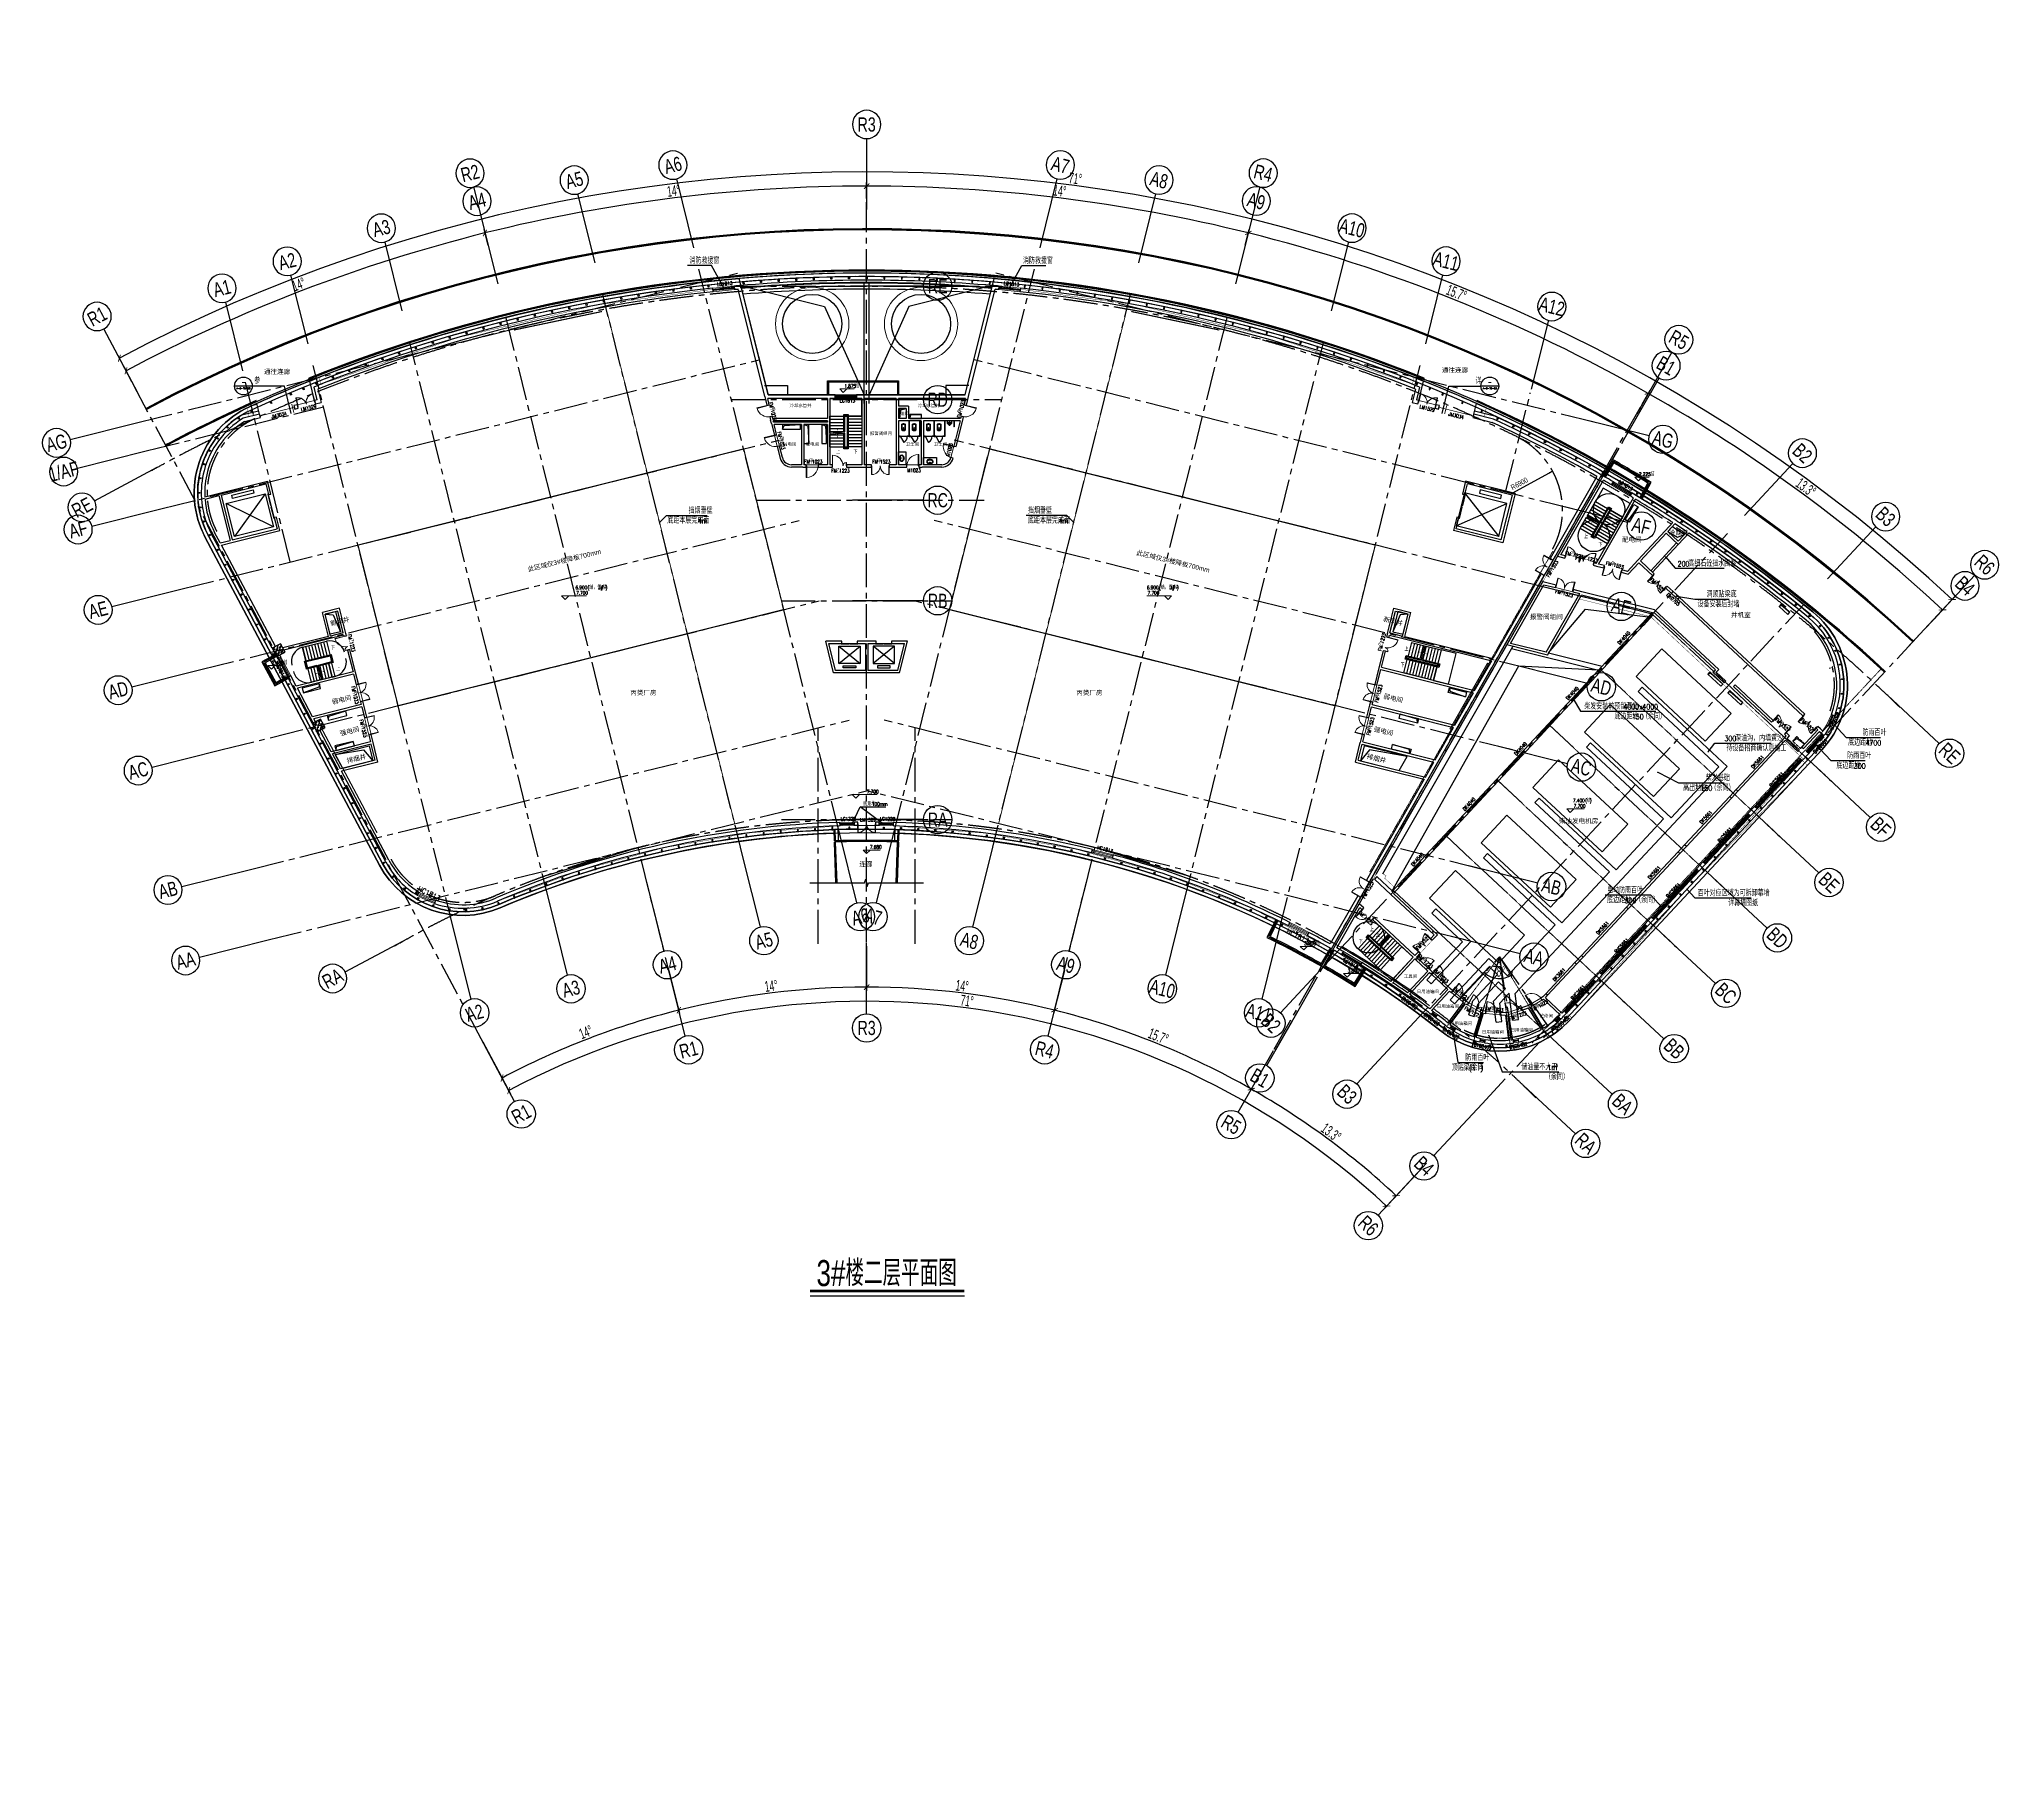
# Model space of a CAD drawing. Extents: x 138868 to 1251000, y -188972 to 132579.
# Drawn here: x 375368 to 541500, y -185972 to -40211 of the extents above; entities that cross this region are included whole.
import ezdxf
from ezdxf.enums import TextEntityAlignment as Align

# ---------------------------------------------------------------- set-up
doc = ezdxf.new("R2010")
doc.units = 0
for name, pattern in [('CENTER2', [28.575, 19.05, -3.175, 3.175, -3.175]), ('DASH', [0.35, 0.25, -0.1]), ('DASHDOT', [1, 0.5, -0.25, 0, -0.25])]:
    doc.linetypes.add(name, pattern=pattern)
doc.layers.get('0').update_dxf_attribs({"color": 8})
doc.layers.get('Defpoints').update_dxf_attribs({"color": 8})
for name, color, linetype in [('#幕墙线-平面', 8, 'Continuous'), ('#文字', 8, 'Continuous'), ('#标注', 8, 'Continuous'), ('#结构边线+内凹外凸边线', 8, 'Continuous'), ('#轴线', 8, 'CENTER2'), ('A-FLOR', 8, 'Continuous'), ('A-FLOR-OVHD', 8, 'DASH'), ('A-FLOR-PIPE', 8, 'Continuous'), ('A-FLOR-RAIL', 8, 'Continuous'), ('A-FLOR-SPCL', 8, 'Continuous'), ('A-FLOR-UNDR', 8, 'Continuous'), ('A-Hole', 8, 'Continuous'), ('A-OTHER', 8, 'Continuous'), ('A-ROOF', 8, 'Continuous'), ('COLUMN', 8, 'Continuous'), ('CURTWALL', 8, 'Continuous'), ('DIM_IDEN', 8, 'Continuous'), ('DIM_LEAD', 8, 'Continuous'), ('DIM_SYMB', 8, 'Continuous'), ('EVTR', 8, 'Continuous'), ('G-equip', 8, 'Continuous'), ('STAIR', 8, 'Continuous'), ('WINDOW_TEXT', 8, 'Continuous'), ('建-填充', 8, 'Continuous'), ('数据中心轮廓线', 8, 'Continuous')]:
    doc.layers.add(name, color=color, linetype=linetype)
for name, color, linetype, lineweight in [('A-WALL', 8, 'Continuous', 50), ('DIM_ELEV', 8, 'Continuous', 5), ('DOOR_FIRE', 8, 'Continuous', 13), ('DOOR_FIRE_TEXT', 8, 'Continuous', 9), ('DOTE', 8, 'DASHDOT', 5), ('E', 8, 'Continuous', 9), ('G-设备基础', 8, 'Continuous', 9), ('PUB_DIM', 8, 'Continuous', 5), ('PUB_TEXT', 8, 'Continuous', 5), ('WALL', 8, 'Continuous', 30), ('WINDOW', 8, 'Continuous', 13), ('阻尼器布置', 8, 'Continuous', 9)]:
    doc.layers.add(name, color=color, linetype=linetype, lineweight=lineweight)
doc.styles.add('#文字', font='jrs.shx', dxfattribs={"width": 0.7, "bigfont": 'hztxt.shx'})
doc.styles.add('_TCH_DIM', font='SIMPLEX', dxfattribs={"bigfont": 'GBCBIG'})
doc.styles.add('_TCH_LABEL', font='COMPLEX', dxfattribs={"bigfont": 'GBCBIG'})
doc.styles.add('_TCH_WINDOW', font='SIMPLEX', dxfattribs={"height": 3.5, "bigfont": 'GBCBIG'})
doc.styles.add('JHZX', font='jrs.shx', dxfattribs={"width": 0.6, "bigfont": 'jhz.shx'})
doc.styles.get("Standard").update_dxf_attribs({"font": 'arial.ttf'})
doc.dimstyles.new('JZBZ-300', dxfattribs={"dimscale": 300, "dimtxt": 3, "dimasz": 1.5, "dimexe": 1, "dimexo": 1, "dimgap": 0.5, "dimtad": 1, "dimdec": 0, "dimdsep": 46, "dimtxsty": 'JHZX', "dimblk1": 'ARCHTICK', "dimblk2": 'ARCHTICK', "dimsah": 1, "dimcen": 0, "dimclrd": 1, "dimclre": 1, "dimclrt": 2, "dimadec": 1, "dimazin": 2, "dimtfac": 1, "dimtdec": 0, "dimtix": 1, "dimtmove": 0, "dimatfit": 3, "dimfxl": 1, "dimtolj": 1, "dimlwd": -1, "dimlwe": -1, "dimarcsym": 1})

# ---------------------------------------------------------------- blocks, each defined once
blk = doc.blocks.new('*U3271')
blk.add_line((-11.7, -0.75), (12.03, -0.75))
at = {"const_width": 0.4}
blk.add_lwpolyline([(-11.7, 0), (12.03, 0)], dxfattribs=at)
at = {"style": 'JHZX', "width": 0.75}
blk.add_attdef('立面图', text='', height=4, dxfattribs=at).set_placement((0.06, 2.74), align=Align.MIDDLE_CENTER)
blk = doc.blocks.new('ll-n')
at = {"layer": 'A-FLOR'}
for p, q in [((-2600, 74467), (-2720, 77903)), ((2600, 74467), (2720, 77903))]:
    blk.add_line(p, q, dxfattribs=at)
blk.add_arc((0, 0), 77950, 88, 92, dxfattribs=at)
at = {"layer": 'A-FLOR-RAIL'}
for p, q in [((-2550, 74468), (-2670, 77904)), ((-2500, 74470), (-2620, 77906)), ((2500, 74470), (2620, 77906)), ((2550, 74468), (2670, 77904))]:
    blk.add_line(p, q, dxfattribs=at)
at = {"layer": 'DIM_SYMB'}
blk.add_lwpolyline([(-4799, 74467), (-170, 74467), (-56, 74782), (56, 74152), (167, 74467), (4796, 74467)], dxfattribs=at)
blk = doc.blocks.new('9-10#$0$$TCHSYS$APDOOR2D')
blk.add_line((0.5, 0), (0, 0.87))
blk.add_arc((0.5, 0), 1, 120, 180)
blk = doc.blocks.new('9-10#$0$$lvtry$00000202')
for p, q in [((140, -470, 0), (-140, -470, 0)), ((-110, -40, 0), (-110, -470, 0)), ((100, -30, 0), (-100, -30, 0)), ((110, -470, 0), (110, -40, 0))]:
    blk.add_line(p, q)
at = {"elevation": 0}
blk.add_lwpolyline([(140, -40, 0.4142136), (100, 0), (-100, 0, 0.4142136), (-140, -40), (-140, -480, 0.4142136), (-30, -590), (30, -590, 0.4142136), (140, -480)], format="xyb", close=True, dxfattribs=at)
blk.add_circle((0, -359, 0), 20)
for centre, start, end in [((-100, -40, 0), 90, 180), ((100, -40, 0), 0, 90)]:
    blk.add_arc(centre, 10, start, end)
for p in [(0, 0, 0), (0, -359, 0)]:
    blk.add_point(p)
blk = doc.blocks.new('9-10#$0$$lvtry$00000195')
for p, q in [((-165, -91), (-34, -91)), ((-17, -58), (-17, -48)), ((-16, -91), (-11, -91)), ((11, -91), (165, -91)), ((17, -58), (17, -48))]:
    blk.add_line(p, q)
blk.add_lwpolyline([(273, -195, -0.1321382), (254, -266, -0.1066614), (193, -332, -0.0833394), (108, -374, -0.0720394), (0, -389, -0.0720394), (-108, -374, -0.0833394), (-193, -332, -0.1066614), (-254, -266, -0.1321382), (-273, -195, -0.1321382), (-254, -124, -0.1066614), (-193, -57, -0.0833394), (-108, -16, -0.0720394), (0, 0, -0.0720394), (108, -16, -0.0833394), (193, -57, -0.1066614), (254, -124, -0.1321382)], format="xyb", close=True)
blk.add_circle((0, -58), 16.7)
for centre, radius, start, end in [((-131, -195), 101, 149.8906, 180), ((-131, -195), 101, 180, 210.1094), ((-68, -231), 174, 128.92569, 149.8906), ((-68, -158), 174, 210.1094, 234.46232), ((-165, -111), 20, 90, 128.92569), ((-27, -100), 245, 234.46232, 253.51826), ((0, -9), 340, 253.51826, 270), ((-40, -49), 10.1, 106.60956, 258.16482), ((-64, 218), 259, 274.70692, 282.37316), ((-75, -228), 173, 71.36005, 79.18732), ((-29, -95), 6.77, 155.34398, 308.32242), ((-171, 3), 166, 324.84107, 338.13372), ((-171, 3), 170, 324.84107, 331.35233), ((-29, -95), 3.37, 155.34398, 308.32242), ((100, -210), 170, 132.31406, 138.82532), ((100, -210), 166, 125.53268, 138.82532), ((0, -131), 25, 112.516, 67.484), ((-12, -74), 10.6, 201.89238, 261.77402), ((0, -48), 16.7, 0, 180), ((-381, -131), 372, 2.39824, 6.76269), ((0, -111), 9.9, 201.78369, 338.21631), ((0, -9), 340, 270, 286.48174), ((64, 218), 259, 257.62684, 265.29308), ((381, -131), 372, 170.10083, 177.60176), ((75, -228), 173, 100.81268, 110.41907), ((40, -49), 10.1, 281.83518, 73.39044), ((27, -100), 245, 286.48174, 305.53768), ((165, -111), 20, 51.07431, 90), ((165, -111), 20, 51.07431, 90), ((68, -158), 174, 305.53768, 329.8906), ((68, -231), 174, 30.1094, 51.07431), ((131, -195), 101, 0, 30.1094), ((131, -195), 101, 329.8906, 0)]:
    blk.add_arc(centre, radius, start, end)
for p in [(0, -58), (0, -131)]:
    blk.add_point(p)
blk = doc.blocks.new('9-10#$0$$lvtry$00000224')
at = {"elevation": 0}
blk.add_lwpolyline([(-205, -191), (-205, 0), (205, 0), (205, -191, 0.2680682), (51, -323, -0.3177651), (0, -360, -0.3177651), (-51, -323, 0.2680682)], format="xyb", close=True, dxfattribs=at)
for centre in [(0, -60, 0), (0, -242, 0)]:
    blk.add_circle(centre, 20)
for centre, radius, start, end in [((-152, -175, 0), 10, 114.10839, 248.1394), ((5, -526, 0), 395, 66.66751, 114.10839), ((-243, -401, 0), 233, 19.26394, 68.1394), ((0, -316, 0), 24, 199.26394, 269.49984), ((0, -316, 0), 24, 270.50016, 340.73606), ((243, -401, 0), 233, 110.49411, 160.73606), ((158, -173, 0), 10, 290.49411, 66.66751)]:
    blk.add_arc(centre, radius, start, end)
for p in [(0, -60, 0), (0, -242, 0)]:
    blk.add_point(p)
blk = doc.blocks.new('Hole-3F')
at = {"layer": 'A-Hole'}
for points in [[(-7100, 112800), (-5600, 112800), (-5600, 113200), (-7100, 113200)], [(-5300, 113200), (-5300, 111600), (-4900, 111600), (-4900, 113200)], [(-3800, 113200), (-3800, 111600), (-3400, 111600), (-3400, 113200)], [(2800, 114550), (3350, 114550), (3350, 113700), (2800, 113700)], [(3650, 113700), (4650, 113700), (4650, 114050), (3650, 114050)], [(-46254, 91271), (-47710, 90908), (-47613, 90520), (-46158, 90883)], [(49262, 90934), (50718, 90571), (50621, 90183), (49165, 90545)], [(-45492, 88215), (-43940, 88602), (-44037, 88990), (-45589, 88603)], [(46560, 87949), (45007, 88336), (45104, 88724), (46656, 88337)], [(-44851, 85643), (-43299, 86031), (-43396, 86419), (-44948, 86032)], [(-42062, 86030), (-41747, 84768), (-44283, 84136), (-44912, 85319)], [(42062, 86030), (41747, 84768), (45009, 83955), (45678, 85128)], [(45919, 85377), (44366, 85764), (44463, 86153), (46015, 85765)]]:
    blk.add_lwpolyline(points, close=True, dxfattribs=at)
for points in [[(-7100, 112800), (-6983, 113123), (-5600, 113200)], [(-5300, 113200), (-4977, 113082), (-4900, 111600)], [(-3800, 113200), (-3477, 113082), (-3400, 111600)], [(2800, 113700), (2904, 114443), (3350, 114550)], [(3650, 113700), (3723, 114006), (4650, 114050)], [(-45342, 95466), (-45766, 97164), (-44892, 97382), (-44469, 95684), (-45342, 95466)], [(-45766, 97164), (-45103, 97108), (-44469, 95684)], [(45342, 95466), (45766, 97164), (44892, 97382), (44469, 95684), (45342, 95466)], [(45766, 97164), (45103, 97108), (44469, 95684)], [(-46254, 91271), (-46297, 90994), (-47613, 90520)], [(49262, 90934), (49304, 90656), (50621, 90183)], [(-45492, 88215), (-45457, 88557), (-44037, 88990)], [(46560, 87949), (46524, 88290), (45104, 88724)], [(-44851, 85643), (-44815, 85985), (-43396, 86419)], [(-44912, 85319), (-42520, 85713), (-41747, 84768)], [(45678, 85128), (42520, 85713), (41747, 84768)], [(45919, 85377), (45883, 85719), (44463, 86153)]]:
    blk.add_lwpolyline(points, dxfattribs=at)
blk = doc.blocks.new('$DorLib2D$00000002')
for p, q in [((-0.5, 0), (-0.5, 0.4875)), ((-0.475, 0.4875), (-0.5, 0.4875)), ((-0.475, 0), (-0.475, 0.4875)), ((0.475, 0), (0.475, 0.4875)), ((0.475, 0.4875), (0.5, 0.4875)), ((0.5, 0), (0.5, 0.4875)), ((-0.5, 0), (-0.475, 0)), ((0.5, 0), (0.475, 0))]:
    blk.add_line(p, q)
for centre, start, end in [((-0.4875, 0), 0, 88.530716), ((0.4875, 0), 91.469284, 180)]:
    blk.add_arc(centre, 0.4875, start, end)
blk = doc.blocks.new('$WINLIB2D$00000007')
for points in [[(-0.5, 0.5), (0.5, 0.5)], [(-0.5, 0.5), (-0.5, -0.5)], [(0.5, 0.5), (0.5, -0.5)], [(-0.5, -0.5), (0.5, -0.5)]]:
    blk.add_lwpolyline(points)
blk = doc.blocks.new('$DorLib2D$00000225')
for p, q in [((-0.5, 0), (-0.5, 0.25)), ((-0.48, 0.25), (-0.5, 0.25)), ((-0.48, 0), (-0.48, 0.25)), ((0.48, 0), (0.48, 0.75)), ((0.48, 0.75), (0.5, 0.75)), ((0.5, 0), (0.5, 0.75)), ((-0.48, 0), (-0.5, 0)), ((0.48, 0), (0.5, 0))]:
    blk.add_line(p, q)
for centre, radius, start, end in [((-0.5, 0), 0.251, 359.7899, 84.0974), ((0.5, 0), 0.755, 92.2493, 179.7238)]:
    blk.add_arc(centre, radius, start, end)
blk = doc.blocks.new('$WINLIB2D$00000039')
for points in [[(-0.5, 0.5), (-0.5, -0.5)], [(0.5, 0.5), (-0.5, 0.5)], [(0.5, -0.5), (0.5, 0.5)], [(-0.5, 0.167), (0.5, 0.167)], [(-0.452, -0.167), (-0.5, 0.084)], [(-0.384, -0.167), (-0.448, 0.167)], [(-0.316, -0.167), (-0.38, 0.167)], [(-0.248, -0.167), (-0.312, 0.167)], [(-0.18, -0.167), (-0.244, 0.167)], [(-0.112, -0.167), (-0.176, 0.167)], [(-0.044, -0.167), (-0.108, 0.167)], [(0.024, -0.167), (-0.04, 0.167)], [(0.092, -0.167), (0.028, 0.167)], [(0.16, -0.167), (0.096, 0.167)], [(0.228, -0.167), (0.164, 0.167)], [(0.296, -0.167), (0.232, 0.167)], [(0.364, -0.167), (0.3, 0.167)], [(0.432, -0.167), (0.368, 0.167)], [(0.5, -0.167), (0.436, 0.167)], [(-0.5, -0.167), (0.5, -0.167)], [(0.5, -0.5), (-0.5, -0.5)]]:
    blk.add_lwpolyline(points)
blk = doc.blocks.new('$DORLIB2D$00000127')
for points in [[(-0.533, 0.795), (-0.533, 0.69)], [(-0.033, 0.795), (-0.533, 0.795)], [(-0.033, 0.69), (-0.533, 0.69)], [(0.5, 0.5), (-0.5, 0.5)], [(-0.033, 0.795), (-0.033, 0.69)], [(0.533, 0.795), (0.033, 0.795)], [(0.033, 0.795), (0.033, 0.69)], [(0.533, 0.69), (0.033, 0.69)], [(0.533, 0.795), (0.533, 0.69)]]:
    blk.add_lwpolyline(points)
blk = doc.blocks.new('$WINLIB2D$00000001')
for points in [[(-0.5, 0.5), (-0.5, -0.5)], [(-0.5, 0.5), (0.5, 0.5)], [(0.5, 0.167), (-0.5, 0.167)], [(0.5, -0.5), (0.5, 0.5)], [(0.5, -0.167), (-0.5, -0.167)], [(-0.5, -0.5), (0.5, -0.5)]]:
    blk.add_lwpolyline(points)
blk = doc.blocks.new('$DorLib2D$00000001')
for p, q in [((0.45, 0.975), (0.5, 0.975)), ((0.45, 0), (0.45, 0.975)), ((0.5, 0), (0.45, 0)), ((0.5, 0), (0.5, 0.975))]:
    blk.add_line(p, q)
blk.add_arc((0.475, 0), 0.975, 91.46928, 180)
blk = doc.blocks.new('$DorLib2D$00000213')
at = {"const_width": 0.02}
blk.add_lwpolyline([(0.5, 0), (-0.5, 0)], dxfattribs=at)
blk = doc.blocks.new('_FZH')
at = {"layer": '建-填充', "ltscale": 300}
h = blk.add_hatch(dxfattribs=at)
h.set_pattern_fill('钢筋混凝土', color=256, scale=0.125, angle=-90)
h.set_pattern_definition([(315, (-0.5, 0.5), (0.22097, 0.22097), []), (320, (-0.5, 0.5), (-0.07844, -0.89658), [0.09375, -1.03125]), (265, (-0.5, 0.5), (0.94024, 0.17344), [0.075, -0.825]), (10.45, (-0.5065, 0.4253), (0.8618, -0.72314), [0.07968, -0.87643]), (316.18, (-0.25, 0.5), (-0.2069, -1.3341), [0.1406, -1.5469]), (6.64, (-0.2672, 0.3888), (1.2176, -1.1683), [0.1195, -1.31464]), (261.18, (-0.25, 0.5), (1.2176, -1.1683), [0.1125, -1.2375]), (291, (-0.3125, 0.375), (-0.50327, -0.74613), [0.09375, -1.03125]), (236, (-0.3125, 0.375), (0.90644, -0.30414), [0.075, -0.825]), (341.45, (-0.3544, 0.3128), (0.40316, -1.0503), [0.07968, -0.87643]), (307.5, (-0.5, 0.5), (0.41612, -0.0152), [0, -0.815, 0, -0.8375, 0, -0.828125]), (277.5, (-0.5, 0.5), (0.49301, -0.32884), [0, -0.4775, 0, -0.79625, 0, -0.315625]), (237.5, (-0.5, 0.77875), (-0.028194, -0.66728), [0, -0.3125, 0, -0.975, 0, -1.29375]), (227.5, (-0.5, 0.90375), (0.12513, -0.72898), [0, -0.40625, 0, -0.6475, 0, -0.91875])])
h.paths.add_polyline_path([(-0.5, 0.5), (-0.5, -0.5), (0.5, -0.5), (0.5, 0.5)])
at = {"layer": '#结构边线+内凹外凸边线'}
blk.add_lwpolyline([(-0.5, -0.5), (0.5, -0.5), (0.5, 0.5), (-0.5, 0.5)], close=True, dxfattribs=at)
blk = doc.blocks.new('A$Cc1d04372')
at = {"layer": 'A-FLOR'}
for p, q in [((-2724, -46898), (-2757, -45948)), ((-2374, -46886), (-2418, -45636)), ((2374, -46886), (2418, -45636)), ((2724, -46898), (2757, -45948))]:
    blk.add_line(p, q, dxfattribs=at)
at = {"layer": 'A-FLOR', "const_width": 30}
for points in [[(0, -9200), (8338, -9200), (10644, 47, -0.073062), (46130, -8293), (46276, -7706, -0.0137354), (52378, -10307), (52194, -11045), (52978, -11240, -0.0205518), (62131, -15974), (39290, -56018, 0.1225759), (2418, -45637), (2374, -46886, 0.0152123), (-2374, -46886), (-2418, -45637, 0.0937485), (-31202, -51996, -0.3897332), (-40647, -48667), (-55380, -20959, -0.3965352), (-52710, -11174), (-52194, -11045), (-52378, -10307, -0.0137354), (-46276, -7706), (-46130, -8293, -0.073062), (-10644, 47), (-8338, -9200), (0, -9200)], [(39420, -56092), (62261, -16048, -0.0420697), (79603, -28005, -0.4327153), (80317, -38770), (58913, -61724, -0.389439), (48935, -62499, 0.0362791), (39420, -56092, -3.7581958)]]:
    blk.add_lwpolyline(points, format="xyb", dxfattribs=at)
at = {"layer": 'A-FLOR'}
for points, const_width in [([(-42997, -21892), (-39610, -35476), (-7008, -27348), (-10395, -13764), (-42997, -21892)], 100), ([(42997, -21892), (39610, -35476), (7008, -27348), (10395, -13764), (42997, -21892)], 100), ([(43647, -49693), (43907, -49841), (43790, -50048), (44684, -50882), (66105, -27911), (60242, -26449), (57540, -31187), (54617, -30458), (43647, -49693)], 30)]:
    blk.add_lwpolyline(points, dxfattribs=dict(at, const_width=const_width))
at = {"layer": 'A-FLOR', "const_width": 30}
blk.add_lwpolyline([(44265, -59103), (48266, -54812), (44524, -51348), (66314, -27981), (79185, -39984), (58913, -61724), (58809, -61836), (58446, -62182, -0.3588657), (49046, -62584, 0.0184387), (44265, -59103)], format="xyb", close=True, dxfattribs=at)
at = {"layer": 'A-FLOR'}
for radius, start, end in [(129750, 47, 118), (126150, 47, 118), (126000, 111.93764, 114.14794), (125400, 111.53221, 111.65432), (126000, 65.85206, 68.06236), (78050, 88, 92)]:
    blk.add_arc((0, -124900), radius, start, end, dxfattribs=at)
at = {"layer": 'A-FLOR-OVHD'}
blk.add_lwpolyline([(78283, -38459), (78941, -39073), (79282, -38707), (78624, -38093)], close=True, dxfattribs=at)
blk.add_lwpolyline([(78283, -38459), (78631, -38230), (79282, -38707)], dxfattribs=at)
at = {"layer": 'A-FLOR-PIPE'}
for p, q in [((65566, -33915), (65225, -34281)), ((65225, -34281), (72026, -40623)), ((65566, -33915), (72733, -40599)), ((61201, -38596), (60860, -38961)), ((60860, -38961), (67369, -45031)), ((61201, -38596), (68002, -44938)), ((68002, -44938), (72026, -40623)), ((68198, -45462), (72733, -40599)), ((56836, -43276), (56495, -43642)), ((56495, -43642), (62785, -49507)), ((56836, -43276), (63345, -49346)), ((63345, -49346), (67369, -45031)), ((63833, -50143), (68198, -45462)), ((52471, -47957), (52130, -48323)), ((52471, -47957), (58761, -53822)), ((52130, -48323), (58200, -53983)), ((58761, -53822), (62785, -49507)), ((59468, -54823), (63833, -50143)), ((48106, -52638), (47765, -53003)), ((47765, -53003), (50362, -55424)), ((48106, -52638), (51068, -55400)), ((54177, -58298), (58200, -53983)), ((54823, -59805), (59468, -54823)), ((47361, -58642), (50362, -55424)), ((47727, -58983), (51068, -55400)), ((49336, -60336), (52604, -56832)), ((49702, -60677), (52629, -57539)), ((52604, -56832), (53848, -57991)), ((52629, -57539), (53324, -58187)), ((53848, -57991), (54177, -58298)), ((47361, -58642), (47727, -58983)), ((51250, -60410), (53324, -58187)), ((51694, -60667), (53417, -58820)), ((52988, -60453), (54002, -59366)), ((53417, -58820), (54002, -59366)), ((53513, -60623), (54314, -59764)), ((54595, -62055), (54314, -59764)), ((55092, -61994), (54823, -59805)), ((49336, -60336), (49702, -60677)), ((50889, -61592), (51250, -60410)), ((51367, -61738), (51694, -60667)), ((53206, -62225), (52988, -60453)), ((53702, -62165), (53513, -60623)), ((50889, -61592), (51367, -61738)), ((53206, -62225), (53702, -62165)), ((54595, -62055), (55092, -61994))]:
    blk.add_line(p, q, dxfattribs=at)
at = {"layer": 'A-FLOR-RAIL'}
for p, q in [((-47122, -7828), (-47141, -7781)), ((47122, -7828), (47141, -7781)), ((-51595, -9729), (-51615, -9683)), ((51595, -9729), (51615, -9683)), ((-2674, -46896), (-2707, -45946)), ((-2624, -46894), (-2657, -45945)), ((2624, -46894), (2657, -45945)), ((2674, -46896), (2707, -45946))]:
    blk.add_line(p, q, dxfattribs=at)
blk.add_lwpolyline([(-45172, -33050), (-44920, -32987), (-45223, -31774), (-45475, -31837)], close=True, dxfattribs=at)
for centre in [(62755, -18864), (61467, -21123), (42442, -55047)]:
    blk.add_circle(centre, 1325, dxfattribs=at)
for radius, start, end in [(129700, 47, 118), (129650, 47, 118), (126250, 68.07502, 111.92498), (126200, 68.07502, 111.92498), (126250, 114.13169, 118), (126200, 114.13169, 118), (126200, 47, 65.86831), (126250, 47, 65.86831), (79900, 53.68411, 59.83389), (79400, 53.7264, 59.55949)]:
    blk.add_arc((0, -124900), radius, start, end, dxfattribs=at)
at = {"layer": 'A-FLOR-SPCL', "ltscale": 5}
for p, q in [((2700, -11400), (2700, -12675)), ((3570, -11400), (3570, -12675)), ((3570, -11400), (3570, -12675)), ((3600, -11400), (3600, -12700)), ((3600, -11400), (3600, -12700)), ((4470, -11400), (4470, -12675)), ((4470, -11400), (4470, -12675)), ((4500, -11400), (4500, -12700)), ((4500, -11400), (4500, -12700)), ((4800, -11400), (4800, -12675)), ((5670, -11400), (5670, -12675)), ((5670, -11400), (5670, -12675)), ((5700, -11400), (5700, -12700)), ((5700, -11400), (5700, -12700)), ((6570, -11400), (6570, -12675)), ((6570, -11400), (6570, -12675)), ((6600, -11400), (6600, -12700)), ((6600, -11400), (6600, -12700)), ((7370, -11400), (7370, -11900)), ((7370, -11400), (7370, -11900)), ((7400, -11400), (7400, -11900)), ((7400, -11400), (7400, -11900)), ((2838, -12675), (2700, -12675)), ((2838, -12675), (2700, -12675)), ((2700, -12700), (2838, -12700)), ((2700, -12700), (2838, -12700)), ((2838, -12700), (2838, -12675)), ((2838, -12700), (2838, -12675)), ((2838, -12675), (3438, -12675)), ((3570, -12675), (3438, -12675)), ((3438, -12675), (3438, -12700)), ((3570, -12675), (3438, -12675)), ((3438, -12675), (3438, -12700)), ((3600, -12700), (3438, -12700)), ((3600, -12700), (3438, -12700)), ((3738, -12675), (3600, -12675)), ((3738, -12675), (3600, -12675)), ((3600, -12700), (3738, -12700)), ((3600, -12700), (3738, -12700)), ((3738, -12700), (3738, -12675)), ((3738, -12700), (3738, -12675)), ((3738, -12675), (4338, -12675)), ((4470, -12675), (4338, -12675)), ((4338, -12675), (4338, -12700)), ((4470, -12675), (4338, -12675)), ((4338, -12675), (4338, -12700)), ((4500, -12700), (4338, -12700)), ((4500, -12700), (4338, -12700)), ((4938, -12675), (4800, -12675)), ((4938, -12675), (4800, -12675)), ((4800, -12700), (4938, -12700)), ((4800, -12700), (4938, -12700)), ((4938, -12700), (4938, -12675)), ((4938, -12700), (4938, -12675)), ((4938, -12675), (5538, -12675)), ((5670, -12675), (5538, -12675)), ((5538, -12675), (5538, -12700)), ((5670, -12675), (5538, -12675)), ((5538, -12675), (5538, -12700)), ((5700, -12700), (5538, -12700)), ((5700, -12700), (5538, -12700)), ((5838, -12675), (5700, -12675)), ((5838, -12675), (5700, -12675)), ((5700, -12700), (5838, -12700)), ((5700, -12700), (5838, -12700)), ((5838, -12700), (5838, -12675)), ((5838, -12700), (5838, -12675)), ((5838, -12675), (6438, -12675)), ((6570, -12675), (6438, -12675)), ((6438, -12675), (6438, -12700)), ((6570, -12675), (6438, -12675)), ((6438, -12675), (6438, -12700)), ((6600, -12700), (6438, -12700)), ((7400, -11900), (7370, -11900))]:
    blk.add_line(p, q, dxfattribs=at)
for points in [[(2700, -15100), (2700, -14000), (3300, -14000), (3300, -15100)], [(5900, -15100), (4800, -15100), (4800, -14500), (5900, -14500)]]:
    blk.add_lwpolyline(points, close=True, dxfattribs=at)
at = {"layer": 'A-FLOR-UNDR'}
for p, q in [((-200, -9928), (-200, 201)), ((200, -9928), (200, 201)), ((56935, -25082), (58234, -22805)), ((68465, -21715), (66283, -24055)), ((68611, -21851), (66429, -24192)), ((43212, -49445), (54113, -30332)), ((43647, -49693), (54617, -30458)), ((54514, -30638), (61855, -32469)), ((57643, -31006), (62167, -32134)), ((41534, -52084), (43981, -47793))]:
    blk.add_line(p, q, dxfattribs=at)
for points in [[(-8641, -8400), (-6700, -8400), (-6700, -9200)], [(8641, -8400), (6700, -8400), (6700, -9200)]]:
    blk.add_lwpolyline(points, dxfattribs=at)
for radius, start, end in [(125150, 85.14939, 94.85429), (124650, 85.18641, 94.81359)]:
    blk.add_arc((0, -124900), radius, start, end, dxfattribs=at)
at = {"layer": 'A-Hole'}
for points in [[(-10644, 47), (-3562, -1733), (-200, -9200)], [(10644, 47), (3562, -1733), (200, -9200)], [(2800, -11200), (2904, -10457), (3350, -10350)], [(64113, -19765), (64391, -19799), (65203, -18660)], [(67724, -20750), (68531, -21227), (69133, -20998)], [(57643, -31006), (60776, -27306), (66065, -27954)], [(77143, -27072), (77344, -26981), (78044, -27571)], [(61855, -32469), (55115, -32128), (44377, -51211)], [(71116, -32801), (71318, -32710), (72384, -33642)], [(72798, -34370), (73000, -34279), (74066, -35210)]]:
    blk.add_lwpolyline(points, dxfattribs=at)
for points in [[(2800, -10350), (3350, -10350), (3350, -11200), (2800, -11200)], [(64113, -19765), (64856, -18462), (65203, -18660), (64460, -19963)], [(77143, -27072), (77874, -27754), (78044, -27571), (77313, -26889)], [(71116, -32801), (72213, -33824), (72384, -33642), (71287, -32619)], [(72798, -34370), (73895, -35393), (74066, -35210), (72969, -34187)]]:
    blk.add_lwpolyline(points, close=True, dxfattribs=at)
blk.add_lwpolyline([(68601, -21569), (67724, -20750), (68117, -20329, -0.0024383), (69133, -20998), (68601, -21569)], format="xyb", dxfattribs=at)
at = {"layer": 'A-OTHER', "ltscale": 0.5}
for centre, start, end in [((-47374, -31744), 104, 194), ((-45356, -31240), 14, 104), ((-45223, -31774), 284, 14), ((-47241, -32277), 194, 284)]:
    blk.add_arc(centre, 1250, start, end, dxfattribs=at)
at = {"layer": 'A-ROOF'}
for points in [[(-3300, -9200), (-3300, -8000), (2700, -8000), (2700, -9200)], [(-3200, -9200), (-3200, -8100), (2600, -8100), (2600, -9200)], [(-49918, -31232), (-50977, -31795), (-49991, -33649), (-48932, -33086)], [(-49871, -31320), (-50842, -31836), (-49950, -33514), (-48979, -32998)]]:
    blk.add_lwpolyline(points, dxfattribs=at)
for points in [[(65457, -17939), (66178, -16622, 0.0070676), (63091, -14795), (62348, -16098)], [(65369, -17891), (66044, -16658, 0.0066821), (63128, -14931), (62434, -16147)], [(34673, -53582), (33972, -55020, -0.0164675), (38497, -57407), (39290, -56018)], [(34763, -53626), (34105, -54974, -0.0158243), (38460, -57271), (39203, -55968)], [(39420, -56092), (38627, -57482, -0.0098751), (41259, -59060), (42108, -57703)], [(39507, -56142), (38764, -57445, -0.0092326), (41228, -58922), (42023, -57650)]]:
    blk.add_lwpolyline(points, format="xyb", dxfattribs=at)
at = {"layer": 'A-WALL', "const_width": 75}
for points in [[(-11155, -45438), (-21900, -2340)], [(11155, -45438), (21900, -2340)]]:
    blk.add_lwpolyline(points, dxfattribs=at)
at = {"layer": 'CURTWALL'}
for p, q in [((-52827, -10893), (-51394, -10536)), ((-750, -45906), (-750, -45606)), ((750, -45904), (750, -45606))]:
    blk.add_line(p, q, dxfattribs=at)
for points in [[(-750, -45904, 0.099047), (-31083, -52272, -0.3897333), (-40912, -48808), (-55645, -21100, -0.3982974), (-52827, -10893, -0.3982974)], [(51394, -10536), (53078, -10956, -0.0630336), (79793, -27774, -0.4327153), (80537, -38975), (59133, -61928, -0.3894), (48750, -62735, 0.1653687), (750, -45904, 0.1645436)], [(65544, -17987), (66311, -16587, 0.0074526), (63054, -14658), (62261, -16048)], [(34583, -53538), (33838, -55066, -0.0274755), (41291, -59198), (42192, -57756)]]:
    blk.add_lwpolyline(points, format="xyb", dxfattribs=at)
blk.add_lwpolyline([(-49965, -31143), (-51112, -31754), (-50033, -33784), (-48885, -33174)], dxfattribs=at)
for start, end in [(68.04329, 111.95671), (85.10902, 94.89098)]:
    blk.add_arc((0, -124900), 125700, start, end, dxfattribs=at)
at = {"layer": 'DIM_ELEV'}
for p, q in [((-1971, -8997), (-2271, -8697)), ((-2271, -8697), (-1059, -8697)), ((-1971, -8997), (-1671, -8697)), ((65240, -16456), (64940, -16156)), ((64940, -16156), (66152, -16156)), ((65240, -16456), (65540, -16156)), ((-25482, -26481), (-25782, -26181)), ((-25782, -26181), (-23682, -26181)), ((-25482, -26481), (-25782, -26181)), ((-25782, -26181), (-23682, -26181)), ((-25482, -26481), (-25782, -26181)), ((-25782, -26181), (-23682, -26181)), ((-25482, -26481), (-25182, -26181)), ((-25482, -26481), (-25182, -26181)), ((-25482, -26481), (-25182, -26181)), ((25782, -26181), (23682, -26181)), ((25782, -26181), (23682, -26181)), ((25782, -26181), (23682, -26181)), ((25482, -26481), (25182, -26181)), ((25482, -26481), (25182, -26181)), ((25482, -26481), (25182, -26181)), ((25482, -26481), (25782, -26181)), ((25482, -26481), (25782, -26181)), ((25482, -26481), (25782, -26181)), ((-50316, -32379), (-50616, -32079)), ((-50616, -32079), (-49405, -32079)), ((-50316, -32379), (-50016, -32079)), ((-913, -43288), (-1213, -42988)), ((-1213, -42988), (887, -42988)), ((-913, -43288), (-613, -42988)), ((59477, -44496), (59177, -44196)), ((59177, -44196), (60640, -44196)), ((59477, -44496), (59777, -44196)), ((0, -47973), (-300, -47673)), ((-300, -47673), (1141, -47673)), ((0, -47973), (300, -47673)), ((36944, -56117), (36644, -55817)), ((36644, -55817), (37856, -55817)), ((36944, -56117), (37244, -55817)), ((40619, -58417), (40319, -58117)), ((40319, -58117), (41531, -58117)), ((40619, -58417), (40919, -58117))]:
    blk.add_line(p, q, dxfattribs=at)
at = {"layer": 'DIM_IDEN'}
for p, q in [((-51927, -8446), (-53427, -8446)), ((-49212, -8446), (-51927, -8446)), ((-48635, -10757), (-49212, -8446)), ((48635, -10757), (49212, -8446)), ((49212, -8446), (51927, -8446)), ((53427, -8446), (51927, -8446))]:
    blk.add_line(p, q, dxfattribs=at)
at = {"layer": 'DIM_IDEN', "const_width": 75}
for points in [[(-48417, -10702), (-48599, -9975)], [(48854, -10811), (49035, -10083)]]:
    blk.add_lwpolyline(points, dxfattribs=at)
at = {"layer": 'DIM_IDEN'}
for centre in [(-52677, -8446), (52677, -8446)]:
    blk.add_circle(centre, 750, dxfattribs=at)
at = {"layer": 'DIM_LEAD'}
for p, q in [((-13119, 1736), (-15140, 1736)), ((-12083, -153), (-13119, 1736)), ((12083, -153), (13119, 1736)), ((13119, 1736), (15140, 1736)), ((-17501, -19987), (-16915, -19381)), ((-16915, -19381), (-13479, -19381)), ((16915, -19381), (13479, -19381)), ((17501, -19987), (16915, -19381)), ((67513, -22892), (68330, -23857)), ((68330, -23857), (72490, -23857)), ((68444, -26208), (70015, -26460)), ((70015, -26460), (72916, -26460)), ((59735, -34889), (60339, -35936)), ((60339, -35936), (66697, -35936)), ((81443, -36698), (82805, -38155)), ((82805, -38155), (85707, -38155)), ((71143, -39361), (71693, -38626)), ((71693, -38626), (76464, -38626)), ((80153, -38653), (81516, -40109)), ((66879, -41100), (68629, -41990)), ((81516, -40109), (84417, -40109)), ((68629, -41990), (72498, -41990)), ((-1205, -45410), (-538, -44031)), ((1311, -45412), (-538, -44031)), ((-538, -44031), (1633, -44031)), ((66301, -51471), (62432, -51471)), ((67265, -52547), (66301, -51471)), ((69341, -50977), (69996, -51721)), ((69996, -51721), (74768, -51721)), ((49512, -62787), (49969, -65635)), ((52588, -63358), (53728, -66425)), ((49969, -65635), (52138, -65635)), ((53728, -66425), (58499, -66425))]:
    blk.add_line(p, q, dxfattribs=at)
for points, const_width in [([(-12069, -179, 1), (-12098, -126, 1)], 60), ([(12069, -179, 1), (12098, -126, 1)], 60), ([(-17521, -20008, 1), (-17480, -19965, 1)], 60), ([(17521, -20008, 1), (17480, -19965, 1)], 60), ([(67493, -22869, 1), (67532, -22915, 1)], 60), ([(68415, -26203, 1), (68474, -26212, 1)], 60), ([(59720, -34863, 1), (59750, -34915, 1)], 60), ([(81423, -36677, 1), (81463, -36720, 1)], 60), ([(71125, -39385, 1), (71161, -39337, 1)], 60), ([(80133, -38631, 1), (80174, -38675, 1)], 60), ([(66852, -41087, 1), (66905, -41114, 1)], 60), ([(-1213, -45428, 1), (-1196, -45392, 1)], 40), ([(1327, -45424, 1), (1295, -45400, 1)], 40), ([(69322, -50955, 1), (69361, -51000, 1)], 60), ([(67285, -52570, 1), (67245, -52525, 1)], 60), ([(49508, -62757, 1), (49517, -62816, 1)], 60), ([(52578, -63330, 1), (52599, -63386, 1)], 60)]:
    blk.add_lwpolyline(points, format="xyb", close=True, dxfattribs=dict(at, const_width=const_width))
at = {"layer": 'DIM_SYMB', "elevation": -1683}
for points in [[(-1025, -13730, 0, 0, 0), (-1025, -10250, 0, 0, 0), (-2475, -10250, 0, 0, 0), (-2475, -12300, 0, 80, 0), (-2475, -12000, 0, 0, 0)], [(-2475, -13730, 0, 0, 0), (-2475, -12560, 0, 80, 0), (-2475, -12860, 0, 0, 0)], [(62011, -21582, 0, 0, 0), (63686, -18646, 0, 0, 0), (62469, -17953, 0, 0, 0), (61503, -19647, 0, 80, 0), (61652, -19386, 0, 0, 0)], [(60795, -20889, 0, 0, 0), (61374, -19872, 0, 80, 0), (61226, -20133, 0, 0, 0)], [(45430, -32058, 0, 0, 0), (48710, -32875, 0, 0, 0), (49048, -31517, 0, 0, 0), (47156, -31045, 0, 80, 0), (47447, -31118, 0, 0, 0)], [(45769, -30699, 0, 0, 0), (46904, -30982, 0, 80, 0), (46613, -30910, 0, 0, 0)], [(42824, -54446, 0, 0, 0), (43680, -55244, 0, 80, 0), (43460, -55039, 0, 0, 0)], [(41869, -55470, 0, 0, 0), (44341, -57775, 0, 0, 0), (45296, -56751, 0, 0, 0), (43870, -55421, 0, 80, 0), (44089, -55626, 0, 0, 0)]]:
    blk.add_lwpolyline(points, format="xyseb", dxfattribs=at)
at = {"layer": 'DIM_SYMB'}
for points in [[(-45381, -30603, 0, 0, 0), (-48156, -31294, 0, 0, 0), (-47720, -33041, 0, 0, 0), (-46333, -32695, 0, 80, 0), (-46624, -32768, 0, 0, 0)], [(-44945, -32349, 0, 0, 0), (-46080, -32632, 0, 80, 0), (-45789, -32560, 0, 0, 0)], [(43336, -54923, 0, 0, 0), (44192, -55721, 0, 80, 0), (43972, -55517, 0, 0, 0)]]:
    blk.add_lwpolyline(points, format="xyseb", dxfattribs=at)
at = {"layer": 'DOOR_FIRE'}
for p, q in [((-7558, -13568), (-7800, -12598)), ((-7364, -13519), (-7606, -12549)), ((-4100, -15100), (-5100, -15100)), ((-4100, -15300), (-5100, -15300)), ((59680, -25846, 100), (58225, -25483, 100)), ((-42787, -35135, 200), (-43150, -33679, 200)), ((-42593, -35086, 200), (-42956, -33631, 200)), ((42581, -35135, 200), (42944, -33679, 200)), ((42775, -35183, 200), (43138, -33728, 200)), ((-42086, -37949, 200), (-42448, -36493, 200)), ((-41892, -37900, 200), (-42254, -36445, 200)), ((41892, -37900, 200), (42254, -36445, 200)), ((42086, -37949, 200), (42448, -36493, 200)), ((46417, -56942), (47295, -57760)), ((46554, -56796), (47431, -57614)), ((47870, -58023), (48748, -58842)), ((47734, -58169), (48611, -58988)), ((50363, -60476), (49430, -59722)), ((50489, -60321), (49555, -59567)), ((51839, -61350), (50794, -60761)), ((51937, -61176), (50892, -60587)), ((52347, -61285), (53542, -61393)), ((54215, -61390), (55351, -61005)), ((54279, -61580), (55415, -61194)), ((56124, -60700), (56982, -60187)), ((56227, -60872), (57085, -60358)), ((52329, -61484), (53524, -61592))]:
    blk.add_line(p, q, dxfattribs=at)
at = {"layer": 'DOTE'}
for p, q in [((42522, -49544), (58002, -22405)), ((66411, -27730), (79795, -40210)), ((56257, -63985), (85741, -32367)), ((62046, -32411), (75430, -44891)), ((57681, -37091), (71065, -49572)), ((57681, -37091), (71065, -49572)), ((53317, -41772), (66700, -54252)), ((48952, -46453), (62336, -58933)), ((44587, -51133), (57971, -63614)), ((49106, -62505), (53484, -56695)), ((53484, -56695), (51147, -64338)), ((53484, -56695), (51147, -64338)), ((53484, -56695), (57600, -63546)), ((53484, -56695), (54458, -64628))]:
    blk.add_line(p, q, dxfattribs=at)
for centre, radius, start, end in [((0, -124900), 79800, 53.40345, 61.39163), ((53501, -56676), 6900, 244.32045, 305.33278)]:
    blk.add_arc(centre, radius, start, end, dxfattribs=at)
at = {"layer": 'E', "elevation": 0}
for points in [[(67221, -30673), (65039, -33014), (70890, -38470), (73072, -36129)], [(62856, -35354), (60674, -37694), (66525, -43150), (68707, -40810)], [(58492, -40035), (56309, -42375), (62160, -47831), (64342, -45491)], [(54127, -44715), (51944, -47056), (57795, -52512), (59978, -50171)], [(49762, -49396), (47580, -51736), (53431, -57192), (55613, -54852)]]:
    blk.add_lwpolyline(points, close=True, dxfattribs=at)
at = {"layer": 'EVTR'}
for p, q in [((-54128, -18376), (-50829, -17553)), ((-53665, -17673), (-51860, -17223)), ((-53596, -17949), (-53665, -17673)), ((-51791, -17499), (-53596, -17949)), ((-50829, -17553), (-53432, -21170)), ((-51860, -17223), (-51791, -17499)), ((-50829, -17553), (-50133, -20348)), ((-50829, -17553), (-50133, -20348)), ((50538, -17481), (49842, -20275)), ((54128, -18376), (50538, -17481)), ((50538, -17481), (53432, -21170)), ((51860, -17223), (51791, -17499)), ((51791, -17499), (53596, -17949)), ((53665, -17673), (51860, -17223)), ((53596, -17949), (53665, -17673)), ((-50133, -20348), (-54128, -18376)), ((-53432, -21170), (-54128, -18376)), ((49842, -20275), (54128, -18376)), ((53432, -21170), (54128, -18376)), ((-50133, -20348), (-53432, -21170)), ((53432, -21170), (49842, -20275)), ((-2350, -31905), (-2350, -30425)), ((-2350, -30425), (-550, -30425)), ((-2350, -31905), (-550, -30425)), ((-2350, -30425), (-550, -31905)), ((-550, -30425), (-550, -31905)), ((2350, -30425), (550, -30425)), ((550, -30425), (550, -31905)), ((2350, -31905), (550, -30425)), ((2350, -30425), (550, -31905)), ((2350, -31905), (2350, -30425)), ((-550, -31905), (-2350, -31905)), ((-1990, -32275), (-1990, -32090)), ((-1990, -32090), (-910, -32090)), ((-910, -32275), (-1990, -32275)), ((-910, -32090), (-910, -32275)), ((550, -31905), (2350, -31905)), ((1990, -32090), (910, -32090)), ((910, -32090), (910, -32275)), ((910, -32275), (1990, -32275)), ((1990, -32275), (1990, -32090))]:
    blk.add_line(p, q, dxfattribs=at)
at = {"layer": 'G-equip'}
for centre in [(-4600, -3199), (4600, -3199)]:
    blk.add_circle(centre, 2500, dxfattribs=at)
at = {"layer": 'G-设备基础'}
for centre in [(-4600, -3199), (4600, -3199)]:
    blk.add_circle(centre, 3100, dxfattribs=at)
at = {"layer": 'STAIR'}
for p, q in [((-400, -9500), (-3100, -9500)), ((-3100, -9500), (-3100, -11000)), ((-400, -11000), (-400, -9500)), ((-3100, -12439), (-3100, -11000)), ((-3100, -11000), (-1930, -11000)), ((-3100, -11000), (-1930, -11000)), ((-3100, -11260), (-1930, -11260)), ((-3100, -11520), (-1930, -11520)), ((-1930, -12328), (-1930, -10840)), ((-1930, -10840), (-1570, -10840)), ((-1870, -12323), (-1870, -10900)), ((-1870, -10900), (-1630, -10900)), ((-1870, -11000), (-1850, -11000)), ((-1870, -11000), (-1630, -11000)), ((-1870, -11260), (-1850, -11260)), ((-1870, -11520), (-1850, -11520)), ((-1850, -12321), (-1850, -11000)), ((-1650, -11000), (-1650, -13600)), ((-1630, -11000), (-1650, -11000)), ((-1630, -11260), (-1650, -11260)), ((-1630, -11520), (-1650, -11520)), ((-1630, -10900), (-1630, -13700)), ((-1570, -10840), (-1570, -13760)), ((-400, -11000), (-1570, -11000)), ((-1570, -11000), (-400, -11000)), ((-400, -11260), (-1570, -11260)), ((-400, -11520), (-1570, -11520)), ((-400, -11000), (-400, -13600)), ((-3100, -11780), (-1930, -11780)), ((-3100, -12040), (-1930, -12040)), ((-3100, -12300), (-1930, -12300)), ((-3100, -12439), (-2556, -12387)), ((-3100, -12539), (-2573, -12489)), ((-3100, -13600), (-3100, -12539)), ((-3100, -12560), (-1930, -12560)), ((-3100, -12820), (-1930, -12820)), ((-3100, -13080), (-1930, -13080)), ((-2573, -12489), (-2543, -12314)), ((-2543, -12314), (-2428, -12557)), ((-2428, -12557), (-2397, -12372)), ((-2414, -12474), (-1850, -12421)), ((-2397, -12372), (-1850, -12321)), ((-1930, -13760), (-1930, -12429)), ((-1870, -11780), (-1850, -11780)), ((-1870, -12040), (-1850, -12040)), ((-1870, -12300), (-1850, -12300)), ((-1870, -13700), (-1870, -12423)), ((-1870, -12560), (-1850, -12560)), ((-1870, -12820), (-1850, -12820)), ((-1870, -13080), (-1850, -13080)), ((-1850, -13600), (-1850, -12421)), ((-1630, -11780), (-1650, -11780)), ((-1630, -12040), (-1650, -12040)), ((-1630, -12300), (-1650, -12300)), ((-1630, -12560), (-1650, -12560)), ((-1630, -12820), (-1650, -12820)), ((-1630, -13080), (-1650, -13080)), ((-400, -11780), (-1570, -11780)), ((-400, -12040), (-1570, -12040)), ((-400, -12300), (-1570, -12300)), ((-400, -12560), (-1570, -12560)), ((-400, -12820), (-1570, -12820)), ((-400, -13080), (-1570, -13080)), ((-3100, -13340), (-1930, -13340)), ((-3100, -13600), (-1930, -13600)), ((-1570, -13760), (-1930, -13760)), ((-1870, -13340), (-1850, -13340)), ((-1870, -13600), (-1850, -13600)), ((-1630, -13700), (-1870, -13700)), ((-1850, -13600), (-1650, -13600)), ((-1630, -13340), (-1650, -13340)), ((-1630, -13600), (-1650, -13600)), ((-400, -13340), (-1570, -13340)), ((-400, -13600), (-1570, -13600)), ((60892, -19457), (61605, -18208)), ((62249, -17079), (61605, -18208)), ((61605, -18208), (62621, -18787)), ((61605, -18208), (62621, -18787)), ((64550, -18391), (62249, -17079)), ((60316, -20466), (60842, -19545)), ((60703, -19789), (61719, -20368)), ((60832, -19563), (61848, -20142)), ((60842, -19545), (61324, -19763)), ((60892, -19457), (61390, -19682)), ((60960, -19337), (61977, -19917)), ((61089, -19111), (62106, -19691)), ((61218, -18885), (62234, -19465)), ((61324, -19763), (61437, -19625)), ((61347, -18659), (62363, -19239)), ((61437, -19625), (61417, -19893)), ((61417, -19893), (61535, -19748)), ((61470, -19828), (61986, -20062)), ((61476, -18434), (62492, -19013)), ((62888, -18824), (61500, -21257)), ((62969, -18802), (61523, -21338)), ((62821, -18901), (61532, -21160)), ((61535, -19748), (62036, -19974)), ((61963, -19941), (62700, -18648)), ((62018, -19966), (62722, -18730)), ((62036, -19974), (62690, -18827)), ((62158, -19721), (62175, -19730)), ((62286, -19495), (62304, -19505)), ((62323, -19815), (62305, -19805)), ((63391, -20424), (62375, -19844)), ((62415, -19269), (62433, -19279)), ((62452, -19589), (62434, -19579)), ((63520, -20198), (62504, -19619)), ((62544, -19043), (62561, -19053)), ((62580, -19363), (62563, -19353)), ((63906, -19521), (62618, -21779)), ((63649, -19972), (62632, -19393)), ((62673, -18817), (62690, -18827)), ((62673, -18817), (62838, -18911)), ((62709, -19137), (62692, -19127)), ((62700, -18648), (62969, -18802)), ((62722, -18730), (62888, -18824)), ((63778, -19747), (62761, -19167)), ((62838, -18911), (62821, -18901)), ((63906, -19521), (62890, -18941)), ((62890, -18941), (63906, -19521)), ((63906, -19521), (64550, -18391)), ((60316, -20466), (61333, -21046)), ((60445, -20240), (61461, -20820)), ((60574, -20014), (61590, -20594)), ((61253, -21185), (61913, -20028)), ((61523, -21338), (61253, -21185)), ((61335, -21162), (61968, -20053)), ((61500, -21257), (61335, -21162)), ((61385, -21076), (61402, -21085)), ((61402, -21085), (61986, -20062)), ((61402, -21085), (61532, -21160)), ((61514, -20850), (61531, -20860)), ((61550, -21170), (61532, -21160)), ((62618, -21779), (61602, -21199)), ((61642, -20624), (61660, -20634)), ((61679, -20944), (61661, -20934)), ((62747, -21553), (61731, -20974)), ((61771, -20398), (61789, -20408)), ((61807, -20718), (61790, -20708)), ((62876, -21327), (61860, -20748)), ((61900, -20172), (61917, -20182)), ((61936, -20492), (61919, -20482)), ((63005, -21102), (61988, -20522)), ((62029, -19946), (62046, -19956)), ((62065, -20266), (62048, -20256)), ((63133, -20876), (62117, -20296)), ((62194, -20040), (62176, -20031)), ((63262, -20650), (62246, -20070)), ((-47676, -30531), (-45658, -30028)), ((-47393, -31666), (-47676, -30531)), ((-47676, -30531), (-47374, -31744)), ((-47510, -31695), (-45258, -31134)), ((-47437, -31739), (-45302, -31206)), ((-47424, -30468), (-47121, -31681)), ((-47374, -31744), (-45356, -31240)), ((-47172, -30405), (-46869, -31618)), ((-46919, -30342), (-46617, -31555)), ((-46667, -30279), (-46365, -31492)), ((-46415, -30216), (-46112, -31429)), ((-46163, -30153), (-45860, -31366)), ((-45910, -30090), (-45608, -31303)), ((-45658, -30028), (-45356, -31240)), ((-45356, -31240), (-45223, -31774)), ((-45302, -31206), (-45159, -31779)), ((-45258, -31134), (-45087, -31823)), ((45405, -32696), (45688, -31560)), ((45533, -31522), (45608, -31221)), ((48366, -32228), (45533, -31522)), ((45606, -31478), (45651, -31294)), ((48322, -32155), (45606, -31478)), ((45608, -31221), (46899, -31543)), ((45651, -31294), (46890, -31602)), ((45703, -31502), (45707, -31483)), ((45744, -31337), (45707, -31483)), ((48230, -32112), (45707, -31483)), ((45749, -31318), (45744, -31337)), ((45744, -31337), (46887, -31622)), ((46046, -30124), (45763, -31260)), ((45955, -31565), (45960, -31546)), ((46001, -31381), (45996, -31400)), ((46298, -30187), (46015, -31322)), ((46046, -30124), (47075, -30381)), ((46253, -31444), (46248, -31463)), ((46551, -30250), (46268, -31385)), ((46505, -31506), (46501, -31526)), ((46803, -30313), (46520, -31448)), ((47055, -30376), (46772, -31511)), ((46972, -31062), (46887, -31622)), ((47160, -30976), (46896, -31029)), ((46896, -31029), (47067, -31104)), ((47067, -31104), (46985, -31647)), ((47075, -30381), (46996, -30904)), ((46996, -30904), (47160, -30976)), ((47307, -30439), (47024, -31574)), ((47173, -30405), (47091, -30946)), ((47173, -30405), (48569, -30753)), ((47560, -30502), (47277, -31637)), ((47812, -30565), (47529, -31700)), ((48064, -30628), (47781, -31763)), ((48317, -30690), (48034, -31826)), ((48569, -30753), (48286, -31889)), ((48569, -30753), (48286, -31889)), ((49830, -31068), (48569, -30753)), ((49189, -33639), (49830, -31068)), ((-47338, -32384), (-47510, -31695)), ((-47294, -32311), (-47437, -31739)), ((-47236, -32297), (-47379, -31724)), ((-45087, -31823), (-47338, -32384)), ((-45159, -31779), (-47294, -32311)), ((-46464, -32084), (-47241, -32277)), ((-46938, -33490), (-47241, -32277)), ((-46686, -33427), (-46988, -32214)), ((-46434, -33364), (-46736, -32151)), ((-46181, -33301), (-46484, -32089)), ((-46281, -32602), (-46464, -32084)), ((-45223, -31774), (-46366, -32059)), ((-46178, -32594), (-46366, -32059)), ((-46303, -32758), (-46095, -32587)), ((-46125, -32744), (-46303, -32758)), ((-46095, -32587), (-46281, -32602)), ((-45929, -33239), (-46232, -32026)), ((-46047, -33268), (-46228, -32752)), ((-45949, -33244), (-46125, -32744)), ((-45677, -33176), (-45979, -31963)), ((-44920, -32987), (-45949, -33244)), ((-45425, -33113), (-45727, -31900)), ((-45172, -33050), (-45475, -31837)), ((-44920, -32987), (-45223, -31774)), ((47928, -33325), (45405, -32696)), ((45657, -32758), (45940, -31623)), ((45910, -32821), (46193, -31686)), ((46162, -32884), (46445, -31749)), ((46207, -31628), (46212, -31609)), ((46414, -32947), (46697, -31812)), ((46459, -31691), (46464, -31671)), ((46666, -33010), (46949, -31875)), ((46712, -31754), (46716, -31734)), ((46758, -31569), (46753, -31589)), ((46919, -33073), (47202, -31938)), ((46964, -31817), (46969, -31797)), ((46985, -31647), (48266, -31966)), ((46988, -31627), (48368, -31971)), ((46997, -31567), (48441, -31927)), ((47010, -31632), (47005, -31652)), ((47171, -33136), (47454, -32001)), ((47216, -31880), (47221, -31860)), ((47262, -31695), (47257, -31715)), ((47423, -33199), (47706, -32064)), ((47468, -31942), (47473, -31923)), ((47514, -31758), (47510, -31777)), ((47675, -33262), (47959, -32126)), ((47721, -32005), (47726, -31986)), ((47767, -31821), (47762, -31840)), ((47928, -33325), (48211, -32189)), ((48211, -32189), (47928, -33325)), ((47973, -32068), (47978, -32049)), ((48019, -31884), (48014, -31903)), ((48271, -31947), (48225, -32131)), ((48225, -32131), (48230, -32112)), ((48271, -31947), (48266, -31966)), ((48368, -31971), (48322, -32155)), ((48441, -31927), (48366, -32228)), ((-46047, -33268), (-46938, -33490)), ((47928, -33325), (49189, -33639)), ((43345, -54077), (42548, -54933)), ((43536, -54255), (42738, -55110)), ((43726, -54432), (42928, -55288)), ((43916, -54609), (43118, -55465)), ((44106, -54787), (43308, -55642)), ((43345, -54077), (44121, -54801)), ((44121, -54801), (43798, -55220)), ((41538, -56016), (42336, -55160)), ((43440, -57789), (41538, -56016)), ((41728, -56193), (42526, -55337)), ((41918, -56370), (42716, -55515)), ((42109, -56548), (42907, -55692)), ((42219, -55051), (42430, -54824)), ((44355, -57042), (42219, -55051)), ((42299, -56725), (43097, -55869)), ((42304, -55048), (42433, -54909)), ((44352, -56957), (42304, -55048)), ((42377, -55116), (42391, -55101)), ((42493, -54992), (42391, -55101)), ((44292, -56875), (42391, -55101)), ((42430, -54824), (43404, -55732)), ((42433, -54909), (43367, -55780)), ((42489, -56902), (43287, -56046)), ((42507, -54977), (42493, -54992)), ((42493, -54992), (43355, -55796)), ((42567, -55293), (42581, -55279)), ((42679, -57079), (43477, -56224)), ((42697, -55154), (42683, -55169)), ((42757, -55471), (42771, -55456)), ((42869, -57257), (43667, -56401)), ((42887, -55332), (42873, -55346)), ((42947, -55648), (42961, -55633)), ((43077, -55509), (43063, -55524)), ((43138, -55825), (43151, -55811)), ((43267, -55686), (43254, -55701)), ((43328, -56003), (43341, -55988)), ((43701, -55347), (43355, -55796)), ((43764, -55429), (43429, -55864)), ((43429, -55864), (44394, -56765)), ((43441, -55848), (44481, -56818)), ((43457, -55864), (43444, -55878)), ((43478, -55800), (44566, -56815)), ((44296, -54964), (43498, -55820)), ((43518, -56180), (43532, -56165)), ((43648, -56041), (43634, -56056)), ((43907, -55362), (43650, -55281)), ((43650, -55281), (43764, -55429)), ((44486, -55141), (43688, -55997)), ((43708, -56357), (43722, -56343)), ((43798, -55220), (43907, -55362)), ((43838, -56218), (43824, -56233)), ((44195, -54869), (43861, -55302)), ((44677, -55319), (43879, -56174)), ((44028, -56396), (44014, -56410)), ((44867, -55496), (44069, -56352)), ((44195, -54869), (45247, -55851)), ((45057, -55673), (44259, -56529)), ((45247, -55851), (44449, -56706)), ((45247, -55851), (44449, -56706)), ((46198, -56737), (45247, -55851)), ((43059, -57434), (43857, -56578)), ((43250, -57611), (44047, -56756)), ((43440, -57789), (44238, -56933)), ((44238, -56933), (43440, -57789)), ((43440, -57789), (44390, -58675)), ((43898, -56535), (43912, -56520)), ((44088, -56712), (44102, -56697)), ((44218, -56573), (44204, -56588)), ((44408, -56750), (44279, -56889)), ((44279, -56889), (44292, -56875)), ((44481, -56818), (44352, -56957)), ((44566, -56815), (44355, -57042)), ((44390, -58675), (46198, -56737)), ((44408, -56750), (44394, -56765))]:
    blk.add_line(p, q, dxfattribs=at)
at = {"layer": 'WALL'}
for p, q in [((-8338, -9200), (-10644, 47)), ((8338, -9200), (10644, 47)), ((-12963, -473), (-12992, -175)), ((-11200, -1), (-11172, -300)), ((-8616, -9324), (-10873, -273)), ((8616, -9324), (10873, -273)), ((11172, -300), (11200, -1)), ((12992, -175), (12963, -473)), ((-46739, -8536), (-46470, -9618)), ((-46470, -9618), (-46664, -9666)), ((-46664, -9666), (-46591, -9957)), ((-46591, -9957), (-46106, -9836)), ((-46385, -8717), (-46106, -9836)), ((-8616, -9324), (-8428, -10078)), ((-8234, -10030), (-8366, -9500)), ((-3300, -9500), (-8366, -9500)), ((-3200, -9200), (-8338, -9200)), ((-3300, -9500), (-3300, -11200)), ((-2650, -9200), (-3200, -9200)), ((-3100, -9500), (-3100, -11300)), ((-3100, -9500), (-2650, -9500)), ((-2650, -9500), (-2650, -9200)), ((-300, -9200), (-850, -9200)), ((-850, -9200), (-850, -9500)), ((-850, -9500), (-400, -9500)), ((-400, -9500), (-400, -15100)), ((2600, -9200), (-300, -9200)), ((-200, -9500), (-200, -15100)), ((2500, -9500), (-200, -9500)), ((2500, -9500), (2500, -10250)), ((8338, -9200), (2600, -9200)), ((8366, -9500), (2700, -9500)), ((2700, -9500), (2700, -10150)), ((8366, -9500), (8234, -10030)), ((8428, -10078), (8616, -9324)), ((46385, -8717), (46106, -9836)), ((46106, -9836), (46591, -9957)), ((46739, -8536), (46470, -9618)), ((46664, -9666), (46470, -9618)), ((46591, -9957), (46664, -9666)), ((-51321, -10827), (-52710, -11174)), ((-52592, -11453), (-51249, -11118)), ((-51249, -11118), (-51321, -10827)), ((-48119, -10029), (-48410, -10101)), ((-48410, -10101), (-48338, -10393)), ((-48338, -10393), (-48047, -10320)), ((-48047, -10320), (-48119, -10029)), ((-8428, -10078), (-8234, -10030)), ((-7992, -11000), (-8186, -11048)), ((-8186, -11048), (-8118, -11324)), ((-8043, -11624), (-8118, -11324)), ((-8043, -11624), (-7800, -12598)), ((-7942, -11200), (-7992, -11000)), ((-3300, -11200), (-7942, -11200)), ((-3300, -11400), (-7893, -11400)), ((-7868, -11500), (-7893, -11400)), ((-5400, -11500), (-7868, -11500)), ((-3300, -11500), (-5400, -11500)), ((-3300, -11400), (-3300, -11500)), ((-3100, -11300), (-3100, -11600)), ((-3100, -11600), (-3100, -15100)), ((2500, -10250), (2500, -11300)), ((2500, -11300), (2500, -15100)), ((3550, -10150), (2700, -10150)), ((3350, -10350), (2700, -10350)), ((2700, -10350), (2700, -11200)), ((3350, -11200), (2700, -11200)), ((2700, -11400), (2700, -15100)), ((3450, -11400), (2700, -11400)), ((3350, -10350), (3350, -11200)), ((4600, -11400), (3450, -11400)), ((3550, -10150), (3550, -11200)), ((4700, -11200), (3550, -11200)), ((4600, -11400), (4600, -15100)), ((7942, -11200), (4700, -11200)), ((7893, -11400), (4800, -11400)), ((4800, -11400), (4800, -15100)), ((7893, -11400), (7363, -13523)), ((7557, -13572), (8118, -11324)), ((7992, -11000), (7942, -11200)), ((8186, -11048), (7992, -11000)), ((8118, -11324), (8186, -11048)), ((8234, -10030), (8428, -10078)), ((48119, -10029), (48047, -10320)), ((48047, -10320), (48338, -10393)), ((48410, -10101), (48119, -10029)), ((48338, -10393), (48410, -10101)), ((51321, -10827), (51249, -11118)), ((51249, -11118), (52877, -11524)), ((52978, -11240), (51321, -10827)), ((-7606, -12549), (-7818, -11700)), ((-5500, -11700), (-7818, -11700)), ((-7800, -12598), (-7606, -12549)), ((-5500, -11700), (-5500, -15100)), ((-3300, -11700), (-5300, -11700)), ((-5300, -11700), (-5300, -15100)), ((-3300, -11700), (-3300, -15100)), ((-7364, -13519), (-7558, -13568)), ((-7558, -13568), (-7315, -14542)), ((-7121, -14494), (-7364, -13519)), ((7315, -14542), (7121, -14494)), ((7363, -13523), (7557, -13572)), ((-54709, -17495), (-50633, -16479)), ((-50359, -17580), (-50633, -16479)), ((-5500, -15100), (-6345, -15100)), ((-5400, -15300), (-6345, -15300)), ((-5400, -15300), (-5100, -15300)), ((-5100, -15100), (-5300, -15100)), ((-5100, -15300), (-5100, -15100)), ((-3300, -15100), (-4100, -15100)), ((-4100, -15100), (-4100, -15300)), ((-4100, -15300), (-3200, -15300)), ((-3200, -15300), (-2900, -15300)), ((-2900, -15100), (-3100, -15100)), ((-2900, -15300), (-2900, -15100)), ((-400, -15100), (-1700, -15100)), ((-1700, -15100), (-1700, -15300)), ((-1700, -15300), (-300, -15300)), ((-300, -15300), (400, -15300)), ((400, -15100), (-200, -15100)), ((400, -15300), (400, -15100)), ((2500, -15100), (1900, -15100)), ((1900, -15100), (1900, -15300)), ((1900, -15300), (2600, -15300)), ((2600, -15300), (3400, -15300)), ((3400, -15100), (2700, -15100)), ((3400, -15300), (3400, -15100)), ((4600, -15100), (4400, -15100)), ((4400, -15100), (4400, -15300)), ((4400, -15300), (4700, -15300)), ((6345, -15300), (4700, -15300)), ((6345, -15100), (4800, -15100)), ((50633, -16479), (50359, -17580)), ((54806, -17519), (50633, -16479)), ((61721, -16086), (57765, -23022)), ((58025, -23171), (62131, -15974)), ((58385, -22843), (62261, -16048)), ((58689, -22713), (62286, -16408)), ((62976, -16807), (63129, -16549)), ((-55939, -17802), (-54709, -17495)), ((-55927, -18005), (-54757, -17713)), ((-54757, -17713), (-53814, -21497)), ((-54563, -17665), (-50779, -16721)), ((-54563, -17665), (-53620, -21449)), ((-50779, -16721), (-50553, -17628)), ((-50553, -17628), (-50359, -17580)), ((50359, -17580), (50553, -17628)), ((50553, -17628), (50779, -16721)), ((54563, -17665), (50779, -16721)), ((54563, -17665), (53620, -21449)), ((54806, -17519), (53766, -21691)), ((61663, -23454), (64827, -17907)), ((61864, -23504), (64998, -18011)), ((64678, -17466), (64525, -17725)), ((-49875, -19521), (-50069, -19569)), ((-50069, -19569), (-49836, -20505)), ((-49593, -20651), (-49875, -19521)), ((49875, -19521), (49593, -20651)), ((49836, -20505), (50069, -19569)), ((50069, -19569), (49875, -19521)), ((-54884, -21892), (-55380, -20959)), ((-54644, -21704), (-55115, -20818)), ((-54644, -21704), (-53814, -21497)), ((-53668, -21667), (-49593, -20651)), ((-53620, -21449), (-49836, -20505)), ((53766, -21691), (49593, -20651)), ((53620, -21449), (49836, -20505)), ((65190, -23174), (67509, -20687)), ((65405, -23237), (67587, -20896)), ((67509, -20687), (68154, -19995)), ((67587, -20896), (68611, -21851)), ((67724, -20750), (68324, -20106)), ((67724, -20750), (68601, -21569)), ((68601, -21569), (69341, -20776)), ((68611, -21851), (69509, -20888)), ((-50246, -30614), (-54884, -21892)), ((-54547, -21886), (-53668, -21667)), ((-49981, -30473), (-54547, -21886)), ((57765, -23022), (58025, -23171)), ((58385, -22843), (59029, -23004)), ((59078, -22810), (58689, -22713)), ((59029, -23004), (59078, -22810)), ((60242, -23100), (60194, -23294)), ((60304, -23116), (60242, -23100)), ((60256, -23310), (60304, -23116)), ((64313, -24115), (65190, -23174)), ((66575, -24328), (65405, -23237)), ((57021, -24325), (52939, -31482)), ((53176, -31672), (57282, -24474)), ((57282, -24474), (57021, -24325)), ((60194, -23294), (60256, -23310)), ((61469, -23406), (61420, -23600)), ((61420, -23600), (61692, -23668)), ((61663, -23454), (61469, -23406)), ((61692, -23668), (62324, -23825)), ((62372, -23631), (61864, -23504)), ((62324, -23825), (62372, -23631)), ((63827, -23994), (63779, -24188)), ((63779, -24188), (64379, -24337)), ((64313, -24115), (63827, -23994)), ((64379, -24337), (65269, -23383)), ((65269, -23383), (66439, -24474)), ((66439, -24474), (66575, -24328)), ((54113, -30332), (57150, -25009)), ((54418, -30202), (57248, -25239)), ((58273, -25289), (57150, -25009)), ((57248, -25239), (58225, -25483)), ((57441, -30956), (60272, -25993)), ((57540, -31187), (60422, -26134)), ((58225, -25483), (58273, -25289)), ((59729, -25652), (59680, -25846)), ((59680, -25846), (60272, -25993)), ((60449, -25831), (59729, -25652)), ((66660, -27689), (60422, -26134)), ((66608, -27367), (60449, -25831)), ((67672, -25351), (67536, -25497)), ((67536, -25497), (68048, -25975)), ((68184, -25828), (67672, -25351)), ((68048, -25975), (68184, -25828)), ((68696, -26306), (68560, -26452)), ((68560, -26452), (79164, -36341)), ((79301, -36195), (68696, -26306)), ((-44553, -27227), (-46008, -27590)), ((-45500, -29627), (-46008, -27590)), ((-44698, -27469), (-45766, -27736)), ((-45306, -29579), (-45766, -27736)), ((-44239, -29313), (-44698, -27469)), ((-44020, -29362), (-44553, -27227)), ((44020, -29362), (44553, -27227)), ((44239, -29313), (44698, -27469)), ((44553, -27227), (46008, -27590)), ((44698, -27469), (45766, -27736)), ((45306, -29579), (45766, -27736)), ((45500, -29627), (46008, -27590)), ((66338, -27662), (65519, -28539)), ((65666, -28676), (66484, -27798)), ((66484, -27798), (66338, -27662)), ((66608, -27367), (72023, -32416)), ((66660, -27689), (71740, -32426)), ((-45500, -29627), (-49354, -30588)), ((-45355, -29797), (-49257, -30770)), ((-44190, -29507), (-45355, -29797)), ((-44239, -29313), (-45306, -29579)), ((-44190, -29507), (-44166, -29604)), ((-44166, -29604), (-43972, -29556)), ((-43972, -29556), (-44020, -29362)), ((44020, -29362), (43948, -29653)), ((43948, -29653), (44142, -29701)), ((44142, -29701), (44190, -29507)), ((44190, -29507), (45355, -29797)), ((44239, -29313), (45306, -29579)), ((45355, -29797), (52836, -31663)), ((45500, -29627), (52939, -31482)), ((65519, -28539), (65666, -28676)), ((-49871, -31320), (-49777, -31497)), ((-49777, -31497), (-49512, -31356)), ((-49512, -31356), (-49606, -31179)), ((-43682, -30720), (-43876, -30768)), ((-43876, -30768), (-43416, -32612)), ((-43198, -32661), (-43682, -30720)), ((-2100, -30000), (-3461, -30000)), ((-2788, -32700), (-3461, -30000)), ((-3205, -30200), (-2100, -30200)), ((-2632, -32500), (-3205, -30200)), ((-2100, -30200), (-2100, -30000)), ((0, -30000), (-800, -30000)), ((-800, -30000), (-800, -30200)), ((-800, -30200), (-100, -30200)), ((-100, -30200), (-100, -32500)), ((800, -30000), (0, -30000)), ((100, -30200), (100, -32500)), ((100, -30200), (800, -30200)), ((800, -30200), (800, -30000)), ((3461, -30000), (2100, -30000)), ((2100, -30000), (2100, -30200)), ((2100, -30200), (3205, -30200)), ((2632, -32500), (3205, -30200)), ((2788, -32700), (3461, -30000)), ((43658, -30817), (43295, -32272)), ((43513, -32224), (43852, -30865)), ((43852, -30865), (43658, -30817)), ((57540, -31187), (54113, -30332)), ((57441, -30956), (54418, -30202)), ((62791, -31465), (61155, -33220)), ((62938, -31601), (62791, -31465)), ((-48667, -32945), (-48932, -33086)), ((-48932, -33086), (-48448, -33995)), ((-48209, -33807), (-48667, -32945)), ((-43416, -32612), (-48209, -33807)), ((-43368, -32806), (-48112, -33989)), ((-43368, -32806), (-43150, -33679)), ((-42956, -33631), (-43198, -32661)), ((0, -32700), (-2788, -32700)), ((-100, -32500), (-2632, -32500)), ((2788, -32700), (0, -32700)), ((2632, -32500), (100, -32500)), ((43295, -32272), (42944, -33679)), ((43138, -33728), (43465, -32418)), ((43465, -32418), (51292, -34370)), ((43513, -32224), (51395, -34189)), ((51395, -34189), (52836, -31663)), ((51632, -34379), (53176, -31672)), ((61155, -33220), (61301, -33356)), ((61301, -33356), (62938, -31601)), ((71535, -32645), (71740, -32426)), ((71535, -32645), (72486, -33532)), ((71818, -32635), (72023, -32416)), ((71818, -32635), (72622, -33386)), ((-47071, -36585), (-48448, -33995)), ((-46830, -36400), (-48112, -33989)), ((-43150, -33679), (-42956, -33631)), ((42944, -33679), (43138, -33728)), ((49723, -37122), (51292, -34370)), ((49960, -37312), (51632, -34379)), ((72622, -33386), (72486, -33532)), ((73412, -33712), (73276, -33858)), ((73276, -33858), (76494, -36859)), ((76630, -36713), (73412, -33712)), ((-42727, -35377), (-46830, -36400)), ((-42678, -35571), (-46733, -36582)), ((-42593, -35086), (-42787, -35135)), ((-42787, -35135), (-42727, -35377)), ((-42678, -35571), (-42448, -36493)), ((-42508, -35426), (-42593, -35086)), ((-42254, -36445), (-42508, -35426)), ((-42448, -36493), (-42254, -36445)), ((42508, -35426), (42254, -36445)), ((42254, -36445), (42448, -36493)), ((42448, -36493), (42678, -35571)), ((42581, -35135), (42508, -35426)), ((42775, -35183), (42581, -35135)), ((42678, -35571), (49620, -37302)), ((42727, -35377), (42775, -35183)), ((42727, -35377), (49723, -37122)), ((58427, -36145), (56790, -37901)), ((56936, -38037), (58573, -36282)), ((58573, -36282), (58427, -36145)), ((79164, -36341), (79301, -36195)), ((81559, -36202), (81832, -36326)), ((-46859, -36983), (-47071, -36585)), ((-46594, -36843), (-46733, -36582)), ((-46617, -37225), (-46617, -37225)), ((-46600, -37258), (-46600, -37258)), ((-46583, -37290), (-46583, -37290)), ((-46583, -37290), (-46583, -37290)), ((-46576, -37304), (-46576, -37304)), ((-46568, -37318), (-46568, -37318)), ((-46568, -37318), (-46568, -37318)), ((-45497, -39546), (-46484, -37690)), ((-46431, -37284), (-46431, -37284)), ((-46293, -37249), (-46293, -37249)), ((-45257, -39358), (-46219, -37549)), ((-41892, -37900), (-42086, -37949)), ((-42086, -37949), (-41940, -38531)), ((-41722, -38579), (-41892, -37900)), ((41892, -37900), (41722, -38579)), ((42086, -37949), (41892, -37900)), ((41940, -38531), (42086, -37949)), ((48050, -40054), (49620, -37302)), ((48287, -40244), (49960, -37312)), ((56790, -37901), (56936, -38037)), ((76494, -36859), (76630, -36713)), ((77601, -38164), (77328, -38457)), ((77727, -37736), (77591, -37882)), ((77591, -37882), (77737, -38018)), ((77601, -38164), (77737, -38018)), ((78020, -38008), (77727, -37736)), ((77815, -38228), (78020, -38008)), ((79044, -38963), (80408, -37500)), ((79190, -39100), (80554, -37637)), ((80398, -37218), (80261, -37364)), ((80261, -37364), (80408, -37500)), ((80617, -37422), (80398, -37218)), ((80554, -37637), (80773, -37841)), ((80617, -37422), (80836, -37627)), ((80773, -37841), (80920, -37978)), ((80920, -37978), (81071, -37815)), ((81418, -37237), (81145, -37112)), ((-44723, -41001), (-45497, -39546)), ((-41940, -38531), (-45257, -39358)), ((-41892, -38725), (-45160, -39540)), ((-44483, -40814), (-45160, -39540)), ((-41553, -40083), (-41892, -38725)), ((-41311, -40229), (-41722, -38579)), ((41311, -40229), (41722, -38579)), ((41553, -40083), (41892, -38725)), ((41892, -38725), (47947, -40234)), ((41940, -38531), (48050, -40054)), ((77328, -38457), (77474, -38593)), ((77474, -38593), (77679, -38374)), ((77679, -38374), (78703, -39329)), ((77815, -38228), (78839, -39183)), ((78839, -39183), (78703, -39329)), ((79044, -38963), (79190, -39100)), ((79556, -39441), (79409, -39304)), ((-40647, -48667), (-44723, -41001)), ((-41553, -40083), (-44483, -40814)), ((-41311, -40229), (-44386, -40996)), ((-40382, -48526), (-44386, -40996)), ((41311, -40229), (47124, -41678)), ((41553, -40083), (47226, -41498)), ((47226, -41498), (47947, -40234)), ((47463, -41688), (48287, -40244)), ((54062, -40826), (52425, -42581)), ((52571, -42718), (54208, -40962)), ((54208, -40962), (54062, -40826)), ((79083, -40094), (78864, -39889)), ((47124, -41678), (42249, -50224)), ((42510, -50372), (47463, -41688)), ((52425, -42581), (52571, -42718)), ((73509, -42553), (72963, -43138)), ((72963, -43138), (73109, -43274)), ((73109, -43274), (73655, -42689)), ((73655, -42689), (73509, -42553)), ((75044, -43985), (74499, -44570)), ((74499, -44570), (74718, -44774)), ((74718, -44774), (75264, -44189)), ((75264, -44189), (75044, -43985)), ((-2247, -45632), (-2254, -45332)), ((-1054, -45307), (-1048, -45607)), ((-750, -45604), (-750, -45304)), ((750, -45304), (750, -45604)), ((1048, -45607), (1054, -45307)), ((2254, -45332), (2247, -45632)), ((49697, -45507), (48060, -47262)), ((48206, -47398), (49843, -45643)), ((49843, -45643), (49697, -45507)), ((19008, -47912), (19080, -47620)), ((20826, -48073), (20748, -48362)), ((48060, -47262), (48206, -47398)), ((69144, -47233), (68598, -47818)), ((68598, -47818), (68745, -47955)), ((68745, -47955), (69290, -47370)), ((69290, -47370), (69144, -47233)), ((70680, -48665), (70134, -49251)), ((70134, -49251), (70353, -49455)), ((70353, -49455), (70899, -48870)), ((70899, -48870), (70680, -48665)), ((-38169, -51382), (-38005, -51132)), ((42249, -50224), (42510, -50372)), ((43119, -49901), (42915, -50121)), ((42915, -50121), (44314, -51426)), ((43119, -49901), (44446, -51138)), ((44314, -51426), (47971, -54836)), ((45332, -50187), (44446, -51138)), ((44524, -51348), (45478, -50324)), ((44524, -51348), (48254, -54826)), ((45478, -50324), (45332, -50187)), ((-36438, -51902), (-36536, -52185)), ((41506, -51527), (39178, -55609)), ((39290, -56018), (41767, -51675)), ((39420, -56092), (41635, -52209)), ((39742, -55931), (41683, -52528)), ((41767, -51675), (41506, -51527)), ((42019, -52567), (41635, -52209)), ((41683, -52528), (41883, -52713)), ((41883, -52713), (42019, -52567)), ((64779, -51914), (64233, -52499)), ((64233, -52499), (64380, -52635)), ((64380, -52635), (64925, -52050)), ((64925, -52050), (64779, -51914)), ((35650, -54065), (35785, -53797)), ((37388, -54627), (37247, -54892)), ((42897, -53386), (42760, -53532)), ((42760, -53532), (46198, -56737)), ((46334, -56591), (42897, -53386)), ((66315, -53346), (65769, -53931)), ((65769, -53931), (65989, -54136)), ((65989, -54136), (66534, -53551)), ((66534, -53551), (66315, -53346)), ((40152, -56517), (40307, -56260)), ((46641, -56262), (46334, -56591)), ((46480, -56727), (46787, -56398)), ((46787, -56398), (46641, -56262)), ((47971, -54836), (47664, -55165)), ((47664, -55165), (47810, -55301)), ((47810, -55301), (48254, -54826)), ((41849, -57189), (41694, -57446)), ((44303, -58769), (46198, -56737)), ((44472, -58882), (46344, -56874)), ((45721, -59741), (47441, -57897)), ((45886, -59857), (47587, -58033)), ((46344, -56874), (46417, -56942)), ((46417, -56942), (46554, -56796)), ((46554, -56796), (46480, -56727)), ((47431, -57614), (47295, -57760)), ((47295, -57760), (47441, -57897)), ((47651, -57819), (47431, -57614)), ((47587, -58033), (47734, -58169)), ((47870, -58023), (47651, -57819)), ((47734, -58169), (47870, -58023)), ((60414, -56595), (59869, -57180)), ((59869, -57180), (60015, -57316)), ((60015, -57316), (60561, -56731)), ((60561, -56731), (60414, -56595)), ((61950, -58027), (61405, -58612)), ((62170, -58231), (61950, -58027)), ((47599, -61100), (49123, -59465)), ((47760, -61220), (49274, -59597)), ((48748, -58842), (48611, -58988)), ((48611, -58988), (49123, -59465)), ((49333, -59387), (48748, -58842)), ((49274, -59597), (49430, -59722)), ((49555, -59567), (49327, -59383)), ((49430, -59722), (49555, -59567)), ((61405, -58612), (61624, -58816)), ((61624, -58816), (62170, -58231)), ((45875, -60216), (46049, -59972)), ((46375, -60204), (46201, -60448)), ((47741, -61581), (47923, -61342)), ((49147, -62284), (50454, -60550)), ((49307, -62405), (50619, -60663)), ((50489, -60321), (50363, -60476)), ((50363, -60476), (50454, -60550)), ((50649, -60449), (50489, -60321)), ((50619, -60663), (50794, -60761)), ((50892, -60587), (50649, -60449)), ((50794, -60761), (50892, -60587)), ((51319, -63433), (51939, -61406)), ((51511, -63491), (52130, -61466)), ((51937, -61176), (51839, -61350)), ((51839, -61350), (51939, -61406)), ((52088, -61261), (51937, -61176)), ((52347, -61285), (52088, -61261)), ((52130, -61466), (52329, -61484)), ((52329, -61484), (52347, -61285)), ((53542, -61393), (53524, -61592)), ((54067, -61441), (53542, -61393)), ((54215, -61390), (54067, -61441)), ((54279, -61580), (54215, -61390)), ((55960, -60798), (55351, -61005)), ((55351, -61005), (55415, -61194)), ((55415, -61194), (55960, -61010)), ((56124, -60700), (55960, -60798)), ((57051, -62825), (55960, -61010)), ((56227, -60872), (56124, -60700)), ((56141, -60923), (56227, -60872)), ((57223, -62723), (56141, -60923)), ((57169, -60075), (56982, -60187)), ((56982, -60187), (57085, -60358)), ((57085, -60358), (57218, -60279)), ((57413, -59813), (57169, -60075)), ((57218, -60279), (58625, -61591)), ((57373, -60149), (57560, -59949)), ((57373, -60149), (58762, -61445)), ((57560, -59949), (57413, -59813)), ((58949, -61245), (58762, -61445)), ((58913, -61724), (59169, -61449)), ((59169, -61449), (58949, -61245)), ((48241, -61584), (48060, -61823)), ((49300, -62768), (49464, -62516)), ((49799, -62734), (49635, -62986)), ((53524, -61592), (53990, -61634)), ((53990, -61634), (54248, -63737)), ((54188, -61611), (54279, -61580)), ((54188, -61611), (54446, -63713)), ((58358, -62259), (58155, -62038)), ((58450, -61768), (58653, -61989)), ((51845, -63888), (51904, -63594)), ((52296, -63673), (52237, -63967)), ((54697, -63979), (54641, -63684)), ((55034, -63609), (55090, -63904))]:
    blk.add_line(p, q, dxfattribs=at)
for centre, radius, start, end in [((0, -124900), 125400, 94.86901, 95.12438), ((0, -124900), 125400, 84.87562, 85.13099), ((0, -124900), 125400, 95.94681, 111.8836), ((0, -124900), 125100, 95.9478, 111.76394), ((0, -124900), 125100, 94.98607, 95.12339), ((0, -124900), 125100, 84.87661, 85.01393), ((0, -124900), 125100, 68.23606, 84.0522), ((0, -124900), 125400, 68.1164, 84.05319), ((-48846, -17485), 7400, 121.48009, 165.29242), ((-48846, -17485), 7100, 121.8485, 165.2924), ((0, -124900), 125100, 60.4374, 64.99626), ((0, -124900), 125400, 60.3, 65.00947), ((-6345, -14300), 1000, 194, 270), ((-6345, -14300), 800, 194, 270), ((6345, -14300), 800, 270, 346), ((6345, -14300), 1000, 270, 346), ((-48846, -17485), 7400, 165.29308, 183.67506), ((-48846, -17485), 7100, 165.29309, 182.55871), ((0, -124900), 125400, 59.77343, 60.23146), ((0, -124900), 125100, 59.77442, 60.1397), ((-48846, -17485), 7400, 183.67506, 208), ((-48846, -17485), 7100, 184.20086, 208), ((0, -124900), 125100, 58.78843, 58.95001), ((0, -124900), 125400, 58.74508, 58.951), ((0, -124900), 125100, 56.98912, 58.69679), ((0, -124900), 125400, 56.92659, 58.74508), ((0, -124900), 125400, 56.27732, 56.92659), ((0, -124900), 125100, 56.33869, 56.89613), ((0, -124900), 125100, 50.59548, 56.24587), ((0, -124900), 125400, 50.59548, 56.27732), ((74905, -33723), 7100, 339.56909, 50.59548), ((74905, -33723), 7400, 339.40512, 50.59548), ((74905, -33723), 7100, 326.64956, 331.49258), ((74905, -33723), 7400, 326.43001, 331.65654), ((0, -124900), 79600, 91.62241, 113.17007), ((0, -124900), 79300, 91.62405, 113.17007), ((0, -124900), 79600, 90.53986, 90.75865), ((0, -124900), 79300, 90.5419, 90.75702), ((0, -124900), 79600, 89.24135, 89.46014), ((0, -124900), 79300, 89.24298, 89.4581), ((0, -124900), 79300, 76.13161, 88.37595), ((0, -124900), 79600, 76.13161, 88.37759), ((0, -124900), 79600, 63.2844, 74.83271), ((-34113, -45193), 7400, 208, 236.76116), ((-34113, -45193), 7100, 208, 236.76116), ((0, -124900), 79300, 63.2844, 74.83271), ((-34113, -45193), 7400, 250.88889, 293.17007), ((-34113, -45193), 7100, 250.88889, 293.17007), ((0, -124900), 79600, 60.51594, 61.9855), ((0, -124900), 79300, 60.3, 61.9855), ((0, -124900), 79300, 59.58005, 60.19162), ((0, -124900), 79600, 59.5776, 60.04807), ((0, -124900), 79300, 56.13088, 58.27949), ((0, -124900), 79600, 56.18065, 58.28194), ((0, -124900), 79300, 54.89046, 56.13088), ((0, -124900), 79600, 54.94318, 56.03485), ((0, -124900), 79300, 54.65509, 54.89046), ((0, -124900), 79600, 54.65454, 54.79785), ((0, -124900), 79300, 53.21804, 54.36608), ((0, -124900), 79600, 53.27476, 54.36662), ((0, -124900), 79300, 52.98418, 53.21804), ((0, -124900), 79600, 52.98364, 53.12996), ((0, -124900), 79300, 51.89625, 52.69517), ((0, -124900), 79600, 51.89625, 52.69572), ((53501, -56676), 7400, 231.89625, 232.97886), ((53501, -56676), 7400, 232.97886, 235.40452), ((53501, -56676), 7100, 231.89625, 232.17125), ((53501, -56676), 7100, 233.78527, 235.33906), ((53501, -56676), 7400, 238.50196, 252.91133), ((53501, -56676), 7100, 238.56742, 252.10182), ((53501, -56676), 7100, 282.46145, 299.99306), ((53501, -56676), 7400, 282.39599, 300.80557), ((53501, -56676), 7100, 301.60709, 310.95483), ((53501, -56676), 7400, 300.80557, 311.02028), ((53501, -56676), 7100, 314.18319, 316.19299), ((53501, -56676), 7400, 314.11773, 316.99223), ((53501, -56676), 7400, 252.91133, 257.06237), ((53501, -56676), 7100, 253.71584, 256.99691), ((53501, -56676), 7400, 260.15981, 276.84506), ((53501, -56676), 7100, 260.22527, 276.03366), ((53501, -56676), 7400, 276.84506, 279.29855), ((53501, -56676), 7100, 277.64769, 279.23309)]:
    blk.add_arc(centre, radius, start, end, dxfattribs=at)
at = {"layer": 'WINDOW'}
for p, q in [((-48119, -10029), (-46664, -9666)), ((48119, -10029), (46664, -9666)), ((7121, -14494), (7363, -13523)), ((4400, -15100), (3400, -15100))]:
    blk.add_line(p, q, dxfattribs=at)
for centre, radius, start, end in [((0, -124900), 79300, 89.4581, 90.5419), ((0, -124900), 79300, 74.83271, 76.13161), ((0, -124900), 79400, 74.83271, 76.13161), ((0, -124900), 79500, 74.83271, 76.13161), ((0, -124900), 79600, 74.83271, 76.13161), ((-34113, -45193), 7400, 236.76116, 250.88889), ((-34113, -45193), 7300, 236.76116, 250.88889), ((-34113, -45193), 7200, 236.76116, 250.88889), ((-34113, -45193), 7100, 236.76116, 250.88889), ((0, -124900), 79300, 61.9855, 63.2844), ((0, -124900), 79400, 61.9855, 63.2844), ((0, -124900), 79500, 61.9855, 63.2844), ((0, -124900), 79600, 61.9855, 63.2844)]:
    blk.add_arc(centre, radius, start, end, dxfattribs=at)
at = {"layer": '数据中心轮廓线'}
for p, q in [((-46664, -9666), (-47073, -8024)), ((46664, -9666), (47073, -8024)), ((-51321, -10827), (-51546, -9926)), ((51321, -10827), (51546, -9926)), ((-41177, -48949), (-55910, -21240))]:
    blk.add_line(p, q, dxfattribs=at)
for points in [[(-47073, -8024, -0.0744216), (-10791, 637), (-8338, -9200), (8338, -9200), (10791, 637, -0.0744216), (47073, -8024, -0.0742195)], [(-2747, -46248, 0.0926355), (-30965, -52548, -0.3897333), (-41177, -48949), (-55910, -21240, -0.4324632), (-52158, -10202, -0.0013318), (-51546, -9926)], [(51546, -9926, -0.0666679), (79984, -27542, -0.4327153), (80756, -39179), (59352, -62132, -0.3894), (48565, -62971, 0.1588485), (2747, -46248, 0.1588485)]]:
    blk.add_lwpolyline(points, format="xyb", dxfattribs=at)
at = {"layer": '数据中心轮廓线', "const_width": 30}
blk.add_lwpolyline([(59191, -61470), (59608, -61859), (79522, -40503), (79105, -40114)], close=True, dxfattribs=at)
for points in [[(59191, -61470), (79522, -40503)], [(59608, -61859), (79105, -40114)]]:
    blk.add_lwpolyline(points, dxfattribs=at)
at = {"layer": '数据中心轮廓线'}
for centre, radius, start, end in [((0, -124900), 126000, 68.06236, 111.93764), ((0, -124900), 126000, 85.0411, 94.91561), ((0, -124900), 125400, 85.08472, 94.91528), ((0, -124900), 125200, 85.14571, 94.90064), ((0, -124900), 126000, 114.14794, 114.45317), ((-34113, -45193), 8000, 208, 293.17007)]:
    blk.add_arc(centre, radius, start, end, dxfattribs=at)
at = {"layer": '阻尼器布置', "ltscale": 0.5, "const_width": 100}
for points in [[(-29807, -3712), (-22365, -2147)], [(29807, -3712), (22365, -2147)], [(49296, -37466), (52502, -31845)], [(-41386, -46212), (-46042, -37455)], [(-19699, -47569), (-26974, -49795)], [(19699, -47569), (26974, -49795)]]:
    blk.add_lwpolyline(points, dxfattribs=at)
at = {"layer": 'A-FLOR'}
blk.add_blockref('ll-n', (0, -124900), dxfattribs=at)
at = {"layer": 'A-FLOR-SPCL', "ltscale": 5, "xscale": -1}
for name, p in [('9-10#$0$$lvtry$00000224', (7000, -11400, 0)), ('9-10#$0$$lvtry$00000202', (3121, -11650)), ('9-10#$0$$lvtry$00000202', (4021, -11650)), ('9-10#$0$$lvtry$00000202', (5221, -11650)), ('9-10#$0$$lvtry$00000202', (6121, -11650))]:
    blk.add_blockref(name, p, dxfattribs=at)
at = {"layer": 'A-FLOR-SPCL', "ltscale": 5, "xscale": 600, "yscale": 600, "zscale": 25, "rotation": 180}
for p in [(3138, -12687), (4038, -12687), (5238, -12687), (6138, -12687)]:
    blk.add_blockref('9-10#$0$$TCHSYS$APDOOR2D', p, dxfattribs=at)
at = {"layer": 'A-FLOR-SPCL', "ltscale": 5, "rotation": 90}
blk.add_blockref('9-10#$0$$lvtry$00000195', (2769, -14550), dxfattribs=at)
at = {"layer": 'A-FLOR-SPCL', "ltscale": 5, "xscale": -1, "rotation": 180}
blk.add_blockref('9-10#$0$$lvtry$00000195', (5350, -15031), dxfattribs=at)
at = {"layer": 'A-Hole'}
blk.add_blockref('Hole-3F', (0, -124900), dxfattribs=at)
at = {"layer": 'COLUMN'}
for p, xscale, yscale, zscale, rotation in [((-49705, -30779), 800.0000000002522, 800.0000000002522, 800.0000000002522, 117.9999999999917), ((-46318, -37149), 799.9999999999372, 799.9999999999372, 799.9999999999372, 117.9999999999848)]:
    blk.add_blockref('_FZH', p, dxfattribs=dict(at, xscale=xscale, yscale=yscale, zscale=zscale, rotation=rotation))
at = {"layer": 'DOOR_FIRE'}
for name, p, xscale, yscale, zscale, rotation in [('$DorLib2D$00000001', (-8210, -10539), 1000, 1000, 200, 104.0000000000005), ('$DorLib2D$00000001', (8210, -10539), -999.9999999999999, 999.9999999999999, 200, 255.9999999999999), ('$DorLib2D$00000001', (-7582, -13059), 1000, 1000, 200, 104.0000000000016), ('$DorLib2D$00000225', (-2300, -15200), -1200, 1200, 200, 9.152980773316393e-12), ('$DorLib2D$00000001', (-4600, -15200), 1000, 1000, 200, 180.0000000000091), ('$DorLib2D$00000002', (1150, -15200), -1500, 1500, 200, 180), ('$DorLib2D$00000002', (57523, -23748), 1500, 1500, 300, 60.3000000056614), ('$DorLib2D$00000225', (59636, -23052), -1200, 1200, 200, 346.0000000000893), ('$DorLib2D$00000225', (60862, -23358), 1200, 1200, 200, 346.0000000000891), ('$DorLib2D$00000002', (58977, -25567), -1500, 1500, 200, 346.0000000000891), ('$DorLib2D$00000002', (63076, -23910), -1500, 1500, 200, 166.0000000000898), ('$DorLib2D$00000002', (67055, -24913), -1500, 1500, 200, 137.0000000001534), ('$DorLib2D$00000225', (-43924, -30162), 1200, 1200, 200, 104.0000000000026), ('$DorLib2D$00000225', (43900, -30259), -1200, 1200, 200, 256.000000000016), ('$DorLib2D$00000002', (-42872, -34383), -1500, 1500, 200, 284.0000000000015), ('$DorLib2D$00000002', (42859, -34431), 1500, 1500, 200, 76.00000000001579), ('$DorLib2D$00000002', (-42170, -37197), -1500, 1500, 200, 284.0000000000025), ('$DorLib2D$00000002', (42170, -37197), 1500, 1500, 200, 76.00000000000031), ('$DorLib2D$00000002', (77110, -37297), 1500, 1500, 200, 317.000000000153), ('$DorLib2D$00000002', (79781, -36779), -1500, 1500, 200, 137.0000000001534), ('$DorLib2D$00000002', (42008, -50949), -1500, 1500, 300, 60.30000000566098), ('$DorLib2D$00000225', (42390, -53050), 1200, 1200, 200, 137.0000000000589), ('$DorLib2D$00000002', (47226, -55782), -1500, 1500, 200, 47.00000000000846), ('$DorLib2D$00000225', (46924, -57278), 1200, 1200, 200, 317.0000000000583), ('$DorLib2D$00000225', (48241, -58506), -1200, 1200, 200, 317.0000000000606), ('$DorLib2D$00000225', (49959, -60021), -1200, 1200, 200, 321.0792219699129), ('$DorLib2D$00000001', (56605, -60529), -1000, 1000, 200, 30.89997870651522), ('$DorLib2D$00000225', (51365, -60968), -1200, 1200, 200, 330.5882578802817), ('$DorLib2D$00000225', (52936, -61438), -1200, 1200, 200, 354.8185354329764), ('$DorLib2D$00000225', (54815, -61292), -1200, 1200, 200, 18.73975316987741)]:
    blk.add_blockref(name, p, dxfattribs=dict(at, xscale=xscale, yscale=yscale, zscale=zscale, rotation=rotation))
at = {"layer": 'WINDOW'}
ref = blk.add_blockref('$WINLIB2D$00000039', (-12082, -237), dxfattribs=dict(at, xscale=1800, yscale=300, zscale=-1800, rotation=5.535592814334187))
ref.add_attrib('A', 'LC1813', (-12627, -7), dxfattribs={"layer": 'WINDOW_TEXT', "height": 297.5, "rotation": 5.53559, "style": '_TCH_WINDOW', "width": 0.705882})
ref = blk.add_blockref('$WINLIB2D$00000039', (12082, -237), dxfattribs=dict(at, xscale=-1799.999999999999, yscale=300, zscale=1800, rotation=354.4644071097447))
ref.add_attrib('A', 'LC1813', (11591, 94), dxfattribs={"layer": 'WINDOW_TEXT', "height": 297.5, "rotation": 354.46441, "style": '_TCH_WINDOW', "width": 0.705882})
ref = blk.add_blockref('$DorLib2D$00000002', (-47355, -9993), dxfattribs=dict(at, xscale=1500, yscale=1500, zscale=1500, rotation=13.99999999998238))
ref.add_attrib('A', 'LM1529', (-47773, -10591), dxfattribs={"layer": 'WINDOW_TEXT', "height": 297.5, "rotation": 14, "style": '_TCH_WINDOW', "width": 0.705882})
ref = blk.add_blockref('$WINLIB2D$00000001', (-1750, -9350), dxfattribs=dict(at, xscale=1800, yscale=300, zscale=-1800))
ref.add_attrib('A', 'LC1813', (-2270, -9829), dxfattribs={"layer": 'WINDOW_TEXT', "height": 297.5, "style": '_TCH_WINDOW', "width": 0.705882})
ref = blk.add_blockref('$DorLib2D$00000002', (47355, -9993), dxfattribs=dict(at, xscale=-1500, yscale=1500, zscale=1500, rotation=346.000000000018))
ref.add_attrib('A', 'LM1529', (46706, -10324), dxfattribs={"layer": 'WINDOW_TEXT', "height": 297.5, "rotation": 346, "style": '_TCH_WINDOW', "width": 0.705882})
ref = blk.add_blockref('$DorLib2D$00000213', (-49829, -10610), dxfattribs=dict(at, xscale=-3000, yscale=3000, zscale=-3000, rotation=13.99999999998236))
ref.add_attrib('A', 'JM3034', (-50272, -11213), dxfattribs={"layer": 'WINDOW_TEXT', "height": 297.5, "rotation": 14, "style": '_TCH_WINDOW', "width": 0.705882})
ref = blk.add_blockref('$DorLib2D$00000213', (49829, -10610), dxfattribs=dict(at, xscale=3000, yscale=3000, zscale=-3000, rotation=346.0000000000179))
ref.add_attrib('A', 'JM3034', (49156, -10935), dxfattribs={"layer": 'WINDOW_TEXT', "height": 297.5, "rotation": 346, "style": '_TCH_WINDOW', "width": 0.705882})
ref = blk.add_blockref('$DorLib2D$00000001', (3900, -15200), dxfattribs=dict(at, xscale=1000, yscale=1000, zscale=-1000))
ref.add_attrib('A', 'M1023', (3430, -15729), dxfattribs={"layer": 'WINDOW_TEXT', "height": 297.5, "style": '_TCH_WINDOW', "width": 0.705882})
ref = blk.add_blockref('$DorLib2D$00000001', (7339, -14033), dxfattribs=dict(at, xscale=1000, yscale=1000, zscale=1000, rotation=76.00000000000345))
ref.add_attrib('A', 'M1023', (7001, -14433), dxfattribs={"layer": 'WINDOW_TEXT', "height": 297.5, "rotation": 76, "style": '_TCH_WINDOW', "width": 0.705882})
ref = blk.add_blockref('$WINLIB2D$00000001', (63827, -17137), dxfattribs=dict(at, xscale=-1800, yscale=300, zscale=1800, rotation=329.3622132292782))
ref.add_attrib('A', 'LC1813', (63527, -16644), dxfattribs={"layer": 'WINDOW_TEXT', "height": 297.5, "rotation": 329.36221, "style": '_TCH_WINDOW', "width": 0.705882})
at = {"layer": 'WINDOW', "yscale": 200}
for p, xscale, zscale, rotation in [((-50214, -18575), 2000, -2000, 103.9999999999802), ((50214, -18575), -2000, -2000, 256.0000000000198), ((-1450, -30100), -1300, -1300, 180), ((1450, -30100), 1300, 1300, 179.999999999993)]:
    blk.add_blockref('$DORLIB2D$00000127', p, dxfattribs=dict(at, xscale=xscale, zscale=zscale, rotation=rotation))
at = {"layer": 'WINDOW'}
ref = blk.add_blockref('$WINLIB2D$00000007', (68372, -26140), dxfattribs=dict(at, xscale=700, yscale=200, zscale=-700, rotation=137.0000000001534))
ref.add_attrib('A', 'DK0705', (67587, -26131), dxfattribs={"layer": 'WINDOW_TEXT', "height": 297.5, "rotation": 317, "style": '_TCH_WINDOW', "width": 0.705882})
ref = blk.add_blockref('$WINLIB2D$00000007', (64229, -30070), dxfattribs=dict(at, xscale=4000, yscale=200, zscale=4000, rotation=47.0000000000046))
ref.add_attrib('A', 'DK4040', (63664, -30337), dxfattribs={"layer": 'WINDOW_TEXT', "height": 297.5, "rotation": 47, "style": '_TCH_WINDOW', "width": 0.705882})
ref = blk.add_blockref('$WINLIB2D$00000001', (-49222, -32221), dxfattribs=dict(at, xscale=1800, yscale=300, zscale=1800, rotation=118.0000000000011))
ref.add_attrib('A', 'LC1813', (-49972, -32024), dxfattribs={"layer": 'WINDOW_TEXT', "height": 297.5, "rotation": 298, "style": '_TCH_WINDOW', "width": 0.705882})
ref = blk.add_blockref('$WINLIB2D$00000007', (59864, -34751), dxfattribs=dict(at, xscale=4000, yscale=200, zscale=4000, rotation=47.0000000000046))
ref.add_attrib('A', 'DK4040', (59299, -35017), dxfattribs={"layer": 'WINDOW_TEXT', "height": 297.5, "rotation": 47, "style": '_TCH_WINDOW', "width": 0.705882})
ref = blk.add_blockref('$WINLIB2D$00000039', (81489, -36719), dxfattribs=dict(at, xscale=1000, yscale=300.0000000000001, zscale=1000, rotation=65.53083296420436))
ref.add_attrib('A', 'BYC1008', (81671, -37511), dxfattribs={"layer": 'WINDOW_TEXT', "height": 297.5, "rotation": 65.53083, "style": '_TCH_WINDOW', "width": 0.705882})
ref = blk.add_blockref('$WINLIB2D$00000007', (55499, -39432), dxfattribs=dict(at, xscale=4000, yscale=200, zscale=4000, rotation=47.0000000000046))
ref.add_attrib('A', 'DK4040', (54934, -39698), dxfattribs={"layer": 'WINDOW_TEXT', "height": 297.5, "rotation": 47, "style": '_TCH_WINDOW', "width": 0.705882})
ref = blk.add_blockref('$WINLIB2D$00000039', (80164, -38641), dxfattribs=dict(at, xscale=2000, yscale=200, zscale=2000, rotation=47.00000000000175))
ref.add_attrib('A', 'BYC2061', (80206, -39548), dxfattribs={"layer": 'WINDOW_TEXT', "height": 297.5, "rotation": 47, "style": '_TCH_WINDOW', "width": 0.705882})
ref = blk.add_blockref('$WINLIB2D$00000007', (75491, -40573), dxfattribs=dict(at, xscale=5600.000000000001, yscale=200, zscale=5600.000000000001, rotation=47.00000000000435))
ref.add_attrib('A', 'DK5661', (74957, -40807), dxfattribs={"layer": 'WINDOW_TEXT', "height": 297.5, "rotation": 47, "style": '_TCH_WINDOW', "width": 0.705882})
ref = blk.add_blockref('$WINLIB2D$00000039', (77064, -42039), dxfattribs=dict(at, xscale=5600, yscale=300, zscale=5600, rotation=47.00000000000439))
ref.add_attrib('A', 'BYC5661', (76498, -42380), dxfattribs={"layer": 'WINDOW_TEXT', "height": 297.5, "rotation": 47, "style": '_TCH_WINDOW', "width": 0.705882})
ref = blk.add_blockref('$WINLIB2D$00000007', (51134, -44112), dxfattribs=dict(at, xscale=4000, yscale=200, zscale=4000, rotation=47.0000000000046))
ref.add_attrib('A', 'DK4040', (50570, -44379), dxfattribs={"layer": 'WINDOW_TEXT', "height": 297.5, "rotation": 47, "style": '_TCH_WINDOW', "width": 0.705882})
ref = blk.add_blockref('$WINLIB2D$00000007', (71127, -45254), dxfattribs=dict(at, xscale=5600.000000000001, yscale=200, zscale=5600.000000000001, rotation=47.00000000000435))
ref.add_attrib('A', 'DK5661', (70593, -45487), dxfattribs={"layer": 'WINDOW_TEXT', "height": 297.5, "rotation": 47, "style": '_TCH_WINDOW', "width": 0.705882})
ref = blk.add_blockref('$WINLIB2D$00000039', (72699, -46720), dxfattribs=dict(at, xscale=5600, yscale=300, zscale=5600, rotation=47.00000000000439))
ref.add_attrib('A', 'BYC5661', (72133, -47061), dxfattribs={"layer": 'WINDOW_TEXT', "height": 297.5, "rotation": 47, "style": '_TCH_WINDOW', "width": 0.705882})
ref = blk.add_blockref('$WINLIB2D$00000039', (-1651, -45469), dxfattribs=dict(at, xscale=1200, yscale=299.9999999999999, zscale=1200, rotation=181.1905325961103))
ref.add_attrib('A', 'LC1228', (-2195, -45201), dxfattribs={"layer": 'WINDOW_TEXT', "height": 297.5, "rotation": 1.19053, "style": '_TCH_WINDOW', "width": 0.705882})
ref = blk.add_blockref('$DorLib2D$00000002', (0, -45454), dxfattribs=dict(at, xscale=-1500, yscale=1500, zscale=-1500, rotation=180))
ref.add_attrib('A', 'LM1529', (-550, -45264), dxfattribs={"layer": 'WINDOW_TEXT', "height": 297.5, "rotation": 360, "style": '_TCH_WINDOW', "width": 0.705882})
ref = blk.add_blockref('$WINLIB2D$00000039', (1651, -45469), dxfattribs=dict(at, xscale=-1200, yscale=299.9999999999999, zscale=-1200, rotation=178.8094672520188))
ref.add_attrib('A', 'LC1228', (1116, -45178), dxfattribs={"layer": 'WINDOW_TEXT', "height": 297.5, "rotation": 358.80947, "style": '_TCH_WINDOW', "width": 0.705882})
ref = blk.add_blockref('$WINLIB2D$00000007', (46769, -48793), dxfattribs=dict(at, xscale=4000, yscale=200, zscale=4000, rotation=47.0000000000046))
ref.add_attrib('A', 'DK4040', (46205, -49059), dxfattribs={"layer": 'WINDOW_TEXT', "height": 297.5, "rotation": 47, "style": '_TCH_WINDOW', "width": 0.705882})
ref = blk.add_blockref('$WINLIB2D$00000007', (66762, -49934), dxfattribs=dict(at, xscale=5600.000000000001, yscale=200, zscale=5600.000000000001, rotation=47.00000000000435))
ref.add_attrib('A', 'DK5661', (66228, -50168), dxfattribs={"layer": 'WINDOW_TEXT', "height": 297.5, "rotation": 47, "style": '_TCH_WINDOW', "width": 0.705882})
ref = blk.add_blockref('$WINLIB2D$00000039', (68334, -51401), dxfattribs=dict(at, xscale=5600, yscale=300, zscale=5600, rotation=47.00000000000439))
ref.add_attrib('A', 'BYC5661', (67769, -51741), dxfattribs={"layer": 'WINDOW_TEXT', "height": 297.5, "rotation": 47, "style": '_TCH_WINDOW', "width": 0.705882})
ref = blk.add_blockref('$WINLIB2D$00000007', (62397, -54615), dxfattribs=dict(at, xscale=5600.000000000001, yscale=200, zscale=5600.000000000001, rotation=47.00000000000435))
ref.add_attrib('A', 'DK5661', (61863, -54849), dxfattribs={"layer": 'WINDOW_TEXT', "height": 297.5, "rotation": 47, "style": '_TCH_WINDOW', "width": 0.705882})
ref = blk.add_blockref('$WINLIB2D$00000039', (63969, -56081), dxfattribs=dict(at, xscale=5600, yscale=300, zscale=5600, rotation=47.00000000000439))
ref.add_attrib('A', 'BYC5661', (63404, -56422), dxfattribs={"layer": 'WINDOW_TEXT', "height": 297.5, "rotation": 47, "style": '_TCH_WINDOW', "width": 0.705882})
ref = blk.add_blockref('$WINLIB2D$00000001', (41001, -56853), dxfattribs=dict(at, xscale=-1800, yscale=300, zscale=1800, rotation=328.9297666565457))
ref.add_attrib('A', 'LC1813', (40257, -57079), dxfattribs={"layer": 'WINDOW_TEXT', "height": 297.5, "rotation": 328.92977, "style": '_TCH_WINDOW', "width": 0.705882})
ref = blk.add_blockref('$WINLIB2D$00000007', (58714, -58564), dxfattribs=dict(at, xscale=3600, yscale=200, zscale=3600, rotation=47.00000000000435))
ref.add_attrib('A', 'DK3661', (58180, -58798), dxfattribs={"layer": 'WINDOW_TEXT', "height": 297.5, "rotation": 47, "style": '_TCH_WINDOW', "width": 0.705882})
ref = blk.add_blockref('$WINLIB2D$00000039', (60287, -60031), dxfattribs=dict(at, xscale=3600, yscale=300, zscale=3600, rotation=47.00000000000439))
ref.add_attrib('A', 'BYC3661', (59721, -60371), dxfattribs={"layer": 'WINDOW_TEXT', "height": 297.5, "rotation": 47, "style": '_TCH_WINDOW', "width": 0.705882})
ref = blk.add_blockref('$WINLIB2D$00000039', (46125, -60210), dxfattribs=dict(at, xscale=400.0000000000001, yscale=300, zscale=400.0000000000001, rotation=144.5105827028201))
ref.add_attrib('A', 'BYC0402', (45179, -60271), dxfattribs={"layer": 'WINDOW_TEXT', "height": 297.5, "rotation": 324.51058, "style": '_TCH_WINDOW', "width": 0.705882})
ref = blk.add_blockref('$WINLIB2D$00000039', (47991, -61583), dxfattribs=dict(at, xscale=399.9999999999998, yscale=299.9999999999999, zscale=399.9999999999998, rotation=142.8396780095438))
ref.add_attrib('A', 'BYC0402', (47068, -61633), dxfattribs={"layer": 'WINDOW_TEXT', "height": 297.5, "rotation": 322.83968, "style": '_TCH_WINDOW', "width": 0.705882})
ref = blk.add_blockref('$WINLIB2D$00000039', (49549, -62751), dxfattribs=dict(at, xscale=400, yscale=300, zscale=-400, rotation=146.9532401386168))
ref.add_attrib('A', 'BYC0402', (48663, -62892), dxfattribs={"layer": 'WINDOW_TEXT', "height": 297.5, "rotation": 326.95324, "style": '_TCH_WINDOW', "width": 0.705882})
ref = blk.add_blockref('$WINLIB2D$00000039', (58404, -62014), dxfattribs=dict(at, xscale=399.9999999999999, yscale=299.9999999999999, zscale=-400, rotation=222.5690065564563))
ref.add_attrib('A', 'BYC0402', (58315, -62912), dxfattribs={"layer": 'WINDOW_TEXT', "height": 297.5, "rotation": 42.56901, "style": '_TCH_WINDOW', "width": 0.705882})
ref = blk.add_blockref('$WINLIB2D$00000039', (52070, -63781), dxfattribs=dict(at, xscale=400, yscale=299.9999999999999, zscale=-400, rotation=168.611091264626))
ref.add_attrib('A', 'BYC0402', (51297, -64258), dxfattribs={"layer": 'WINDOW_TEXT', "height": 297.5, "rotation": 348.61109, "style": '_TCH_WINDOW', "width": 0.705882})
ref = blk.add_blockref('$WINLIB2D$00000039', (54865, -63794), dxfattribs=dict(at, xscale=400.0000000000001, yscale=300, zscale=-400.0000000000001, rotation=190.8472713369061))
ref.add_attrib('A', 'BYC0402', (54366, -64485), dxfattribs={"layer": 'WINDOW_TEXT', "height": 297.5, "rotation": 10.84727, "style": '_TCH_WINDOW', "width": 0.705882})
at = {"layer": 'DOOR_FIRE_TEXT', "style": '_TCH_WINDOW', "width": 0.705882}
for s, rotation, p in [('FM', 284, (-8274, -9851)), ('1023', 76, (8104, -10530)), ('1023', 284, (-8113, -10497)), ('FM', 76, (7943, -11176)), ('FM', 284, (-7549, -12346)), ('1023', 284, (-7387, -12992)), ('FM', 346, (59023, -22688)), ('1223', 346, (59668, -22849)), ('FM', 346, (60249, -22994)), ('1223', 346, (60895, -23155)), ('FM', 60.3, (57710, -24641)), ('1523', 60.3, (58040, -24063)), ('FM', 346, (62463, -23546)), ('1523', 346, (63109, -23707)), ('FM', 317, (66178, -24853)), ('FM', 346, (58180, -25940)), ('1523', 346, (58826, -26101)), ('1527', 317, (66664, -25307)), ('FM', 284, (-43874, -29453)), ('1223', 76, (43680, -30230)), ('1223', 284, (-43713, -30099)), ('FM', 76, (43519, -30876)), ('FM', 284, (-43575, -33854)), ('1523', 284, (-43414, -34500)), ('FM', 76, (43233, -35228)), ('1523', 76, (43394, -34582)), ('FM', 317, (76751, -36682)), ('FM', 317, (78903, -36719)), ('FM', 284, (-42874, -36668)), ('1523', 284, (-42713, -37314)), ('FM', 76, (42543, -37994)), ('1523', 76, (42704, -37348)), ('1527', 317, (77238, -37136)), ('1527', 317, (79390, -37174)), ('FM', 60.3, (42108, -51793)), ('1523', 60.3, (42438, -51214)), ('FM', 317, (41512, -52990)), ('1223', 317, (41999, -53444)), ('FM', 47, (46610, -56141)), ('FM', 317, (46564, -56662)), ('1527', 47, (47064, -55654)), ('1223', 317, (47051, -57116)), ('FM', 317, (47881, -57890)), ('1223', 317, (48368, -58344)), ('FM', 321.07922, (49548, -59444)), ('1223', 321.07922, (50066, -59862)), ('FM', 330.58826, (50485, -61139)), ('1223', 330.58826, (51065, -61466)), ('FM', 354.81854, (52270, -61213)), ('1223', 354.81854, (52933, -61274)), ('1223', 18.73975, (54990, -61862)), ('FM', 30.89998, (56304, -61356)), ('1023', 30.89998, (56875, -61014)), ('FM', 18.73975, (54360, -62076))]:
    blk.add_text(s, height=297.5, rotation=rotation, dxfattribs=at).set_placement(p)
at = {"layer": 'DOOR_FIRE_TEXT', "style": '_TCH_WINDOW'}
for s, rotation, p in [('甲', 284, (-8172, -10259)), ('甲', 76, (8045, -10769)), ('甲', 284, (-7447, -12754)), ('乙', 346, (59430, -22789)), ('乙', 346, (60657, -23095)), ('甲', 60.3, (57918, -24276)), ('甲', 346, (62870, -23647)), ('甲', 317, (66485, -25139)), ('甲', 346, (58587, -26042)), ('乙', 284, (-43772, -29861)), ('乙', 76, (43621, -30468)), ('甲', 284, (-43474, -34262)), ('甲', 76, (43334, -34821)), ('甲', 284, (-42772, -37076)), ('甲', 76, (42645, -37586)), ('甲', 317, (77058, -36968)), ('甲', 317, (79210, -37006)), ('甲', 60.3, (42316, -51428)), ('乙', 317, (41819, -53276)), ('甲', 47, (46897, -55834)), ('甲', 317, (46872, -56949)), ('甲', 317, (48188, -58176)), ('甲', 321.07922, (49875, -59708)), ('甲', 330.58826, (50851, -61346)), ('甲', 354.81854, (52689, -61251)), ('甲', 30.89998, (56664, -61141)), ('甲', 18.73975, (54757, -61941))]:
    blk.add_text(s, height=338, rotation=rotation, dxfattribs=at).set_placement(p)
at = {"layer": 'DOOR_FIRE_TEXT', "style": '_TCH_WINDOW', "width": 0.705882}
for s, p in [('FM', (-5283, -14995)), ('1023', (-4617, -14995)), ('FM', (467, -14995)), ('1523', (1133, -14995)), ('FM', (-2983, -15755)), ('1223', (-2317, -15755))]:
    blk.add_text(s, height=297.5, dxfattribs=at).set_placement(p)
at = {"layer": 'DOOR_FIRE_TEXT', "style": '_TCH_WINDOW'}
for s, p in [('甲', (-4863, -14995)), ('甲', (887, -14995)), ('乙', (-2563, -15755))]:
    blk.add_text(s, height=338, dxfattribs=at).set_placement(p)
at = {"layer": 'PUB_TEXT', "style": '_TCH_DIM'}
for s, height, p in [('消防救援窗', 506.4, (-14982, 1893)), ('消防救援窗', 506.4, (13212, 1893)), ('参', 506, (-51769, -8250)), ('结', 338, (-959, -8592)), ('详', 506, (51462, -8261)), ('上', 338, (-2579, -14185)), ('下', 338, (-1120, -14185)), ('结', 338, (66252, -16051)), ('底距本层完成面', 506.4, (-16847, -20063)), ('挡烟垂壁', 506.4, (-15050, -19223)), ('挡烟垂壁', 506.4, (13637, -19223)), ('底距本层完成面', 506.4, (13637, -20063)), ('上', 338, (60639, -21330)), ('下', 338, (61864, -22024)), ('高细石砼挡水围堰', 506.4, (69456, -23700)), ('结，仅', 337.6, (-23442, -25621)), ('结，仅', 337.6, (-23442, -25621)), ('结，仅', 337.6, (-23442, -25621)), ('楼', 338, (-22315, -25621)), ('楼', 338, (-22315, -25621)), ('楼', 338, (-22315, -25621)), ('结，仅', 337.6, (24858, -25621)), ('结，仅', 337.6, (24858, -25621)), ('结，仅', 337.6, (24858, -25621)), ('楼', 338, (25985, -25621)), ('楼', 338, (25985, -25621)), ('楼', 338, (25985, -25621)), ('洞顶贴梁底', 506.4, (71000, -26302)), ('设备安装后封堵', 506.4, (70235, -27142)), ('下', 338, (-45279, -30752)), ('上', 338, (45458, -30849)), ('结', 338, (-49305, -31974)), ('上', 338, (-44843, -32499)), ('下', 338, (45138, -32207)), ('柴发安装前预留洞口', 506.4, (60657, -35778)), ('底边距地', 506.4, (63217, -36618)), ('（余同）', 506.4, (65532, -36618)), ('深油沟，内填黄沙', 506.4, (73414, -38468)), ('防雨百叶', 506.4, (84175, -37997)), ('待设备招商确认后施工', 506.4, (72682, -39308)), ('防雨百叶', 506.4, (82886, -39951)), ('底边距地', 506.4, (82965, -38837)), ('柴发基础', 506.4, (70938, -41832)), ('底边距地', 506.4, (81975, -40791)), ('高出地面', 506.4, (69018, -42672)), ('（余同）', 506.4, (71333, -42672)), ('底距地', 337.6, (-289, -43926)), ('结', 338, (60880, -43636)), ('电动防雨百叶', 506.4, (62590, -51313)), ('百叶对应区域为可拆卸幕墙', 506.38, (70254, -51564)), ('底边距地', 506.4, (62590, -52153)), ('（余同）', 506.4, (64964, -52153)), ('详幕墙图纸', 506.4, (72828, -52404)), ('上', 338, (42539, -54549)), ('上', 338, (43051, -55027)), ('结', 338, (37956, -55712)), ('下', 338, (41603, -55573)), ('结', 338, (41631, -58012)), ('顶贴梁底', 506.4, (49454, -66317)), ('防雨百叶', 506.4, (50607, -65477)), ('余同', 506.4, (51139, -66317)), ('储油量不大于', 506.4, (55335, -66268)), ('（余同）', 506.4, (57334, -67108))]:
    blk.add_text(s, height=height, dxfattribs=at).set_placement(p)
at = {"layer": 'PUB_TEXT', "style": '_TCH_LABEL', "width": 0.777778}
for p, p2 in [((-52851, -8363), (-52503, -8363)), ((52503, -8363), (52851, -8363))]:
    blk.add_text('-', height=522, dxfattribs=at).set_placement(p, p2, align=Align.FIT)
at = {"layer": 'PUB_TEXT'}
for s, height, p in [('通往连廊', 396.5, (-50949, -7430)), ('通往连廊', 396.5, (48621, -7291)), ('冷却水管井', 264.3, (-6515, -10233)), ('冷却水管井', 264.3, (4322, -10233)), ('排风', 264.3, (2834, -10911)), ('弱电间', 264.3, (-7064, -13492)), ('强电间', 264.3, (-5138, -13492)), ('报警阀组间', 264.3, (282, -12578)), ('卫生间', 264.3, (3310, -13492)), ('卫生间', 264.3, (5685, -13492)), ('配电间', 396.5, (63850, -21625)), ('冷媒井', 396.5, (67819, -21029)), ('报警阀组间', 396.5, (56065, -28143)), ('并机室', 396.5, (73057, -27992)), ('丙类厂房', 396.5, (17718, -34563)), ('柴油发电机房', 396.5, (58513, -45412)), ('工具间', 264.3, (45413, -58472)), ('日用油箱间', 264.3, (46507, -59766)), ('日用油箱间', 264.3, (48212, -61005)), ('日用油箱间', 264.3, (49315, -62453)), ('日用油箱间', 264.3, (52010, -63180)), ('日用油箱间', 264.3, (54443, -63008)), ('维修间', 264.3, (56900, -61814))]:
    blk.add_text(s, height=height, dxfattribs=at).set_placement(p)
at = {"layer": 'PUB_TEXT', "style": '_TCH_DIM', "width": 0.705882}
for s, height, p in [('1.875', 297.5, (-1889, -8592)), ('2.225', 297.5, (65282, -16051)), ('4m', 446.2, (-14267, -20063)), ('4m', 446.2, (16217, -20063)), ('200', 446.2, (68556, -23700)), ('6.900', 297.5, (-24612, -25621)), ('6.900', 297.5, (-24612, -25621)), ('6.900', 297.5, (-24612, -25621)), ('7.700', 297.5, (-24552, -26076)), ('7.700', 297.5, (-24552, -26076)), ('7.700', 297.5, (-24552, -26076)), ('(', 298, (-23582, -25621)), ('(', 298, (-23582, -25621)), ('(', 298, (-23582, -25621)), ('3#', 297.5, (-22705, -25621)), ('3#', 297.5, (-22705, -25621)), ('3#', 297.5, (-22705, -25621)), (')', 298, (-22069, -25621)), (')', 298, (-22069, -25621)), (')', 298, (-22069, -25621)), ('6.900', 297.5, (23688, -25621)), ('6.900', 297.5, (23688, -25621)), ('6.900', 297.5, (23688, -25621)), ('7.700', 297.5, (23748, -26076)), ('7.700', 297.5, (23748, -26076)), ('7.700', 297.5, (23748, -26076)), ('(', 298, (24718, -25621)), ('(', 298, (24718, -25621)), ('(', 298, (24718, -25621)), ('3#', 297.5, (25595, -25621)), ('3#', 297.5, (25595, -25621)), ('3#', 297.5, (25595, -25621)), (')', 298, (26231, -25621)), (')', 298, (26231, -25621)), (')', 298, (26231, -25621)), ('2.400', 297.5, (-50275, -31974)), ('4000x4000', 446.2, (63975, -35778)), ('150', 446.2, (64692, -36618)), ('300', 446.2, (72514, -38468)), ('4700', 446.2, (84439, -38837)), ('300', 446.2, (83450, -40791)), ('7.700', 297.5, (17, -42883)), ('150', 446.2, (70493, -42672)), ('100mm', 297.5, (448, -43926)), ('7.400', 297.5, (59710, -43636)), ('7.700', 297.5, (59770, -44091)), ('(', 298, (60740, -43636)), (')', 298, (61125, -43636)), ('7.680', 297.5, (271, -47568)), ('300', 446.2, (64064, -52153)), ('3.800', 297.5, (36986, -55712)), ('3.800', 297.5, (40661, -58012)), ('(', 446, (50929, -66317)), (')', 446, (51876, -66317)), ('1m', 446.2, (57547, -66268)), ('3', 223, (58237, -66005))]:
    blk.add_text(s, height=height, dxfattribs=at).set_placement(p)
at = {"layer": 'PUB_TEXT', "style": '_TCH_LABEL'}
for p, p2 in [((-53261, -8711), (-52093, -8711)), ((52093, -8711), (53261, -8711))]:
    blk.add_text('A-0-70-03', height=127, dxfattribs=at).set_placement(p, p2, align=Align.FIT)
at = {"layer": 'PUB_TEXT'}
for s, height, rotation, p in [('此区域仅3#楼降板700mm', 396.52, 13.87445, (-28583, -24136)), ('此区域仅3#楼降板700mm', 396.52, 346.12555, (22781, -22703)), ('新风井', 396.5, 13.87445, (-45298, -28733)), ('新风井', 396.5, 346.12555, (43646, -28325)), ('弱电间', 396.5, 13.87445, (-45145, -35354)), ('丙类厂房', 396.5, 360, (-19980, -34563)), ('弱电间', 396.5, 346.27235, (43658, -34841)), ('强电间', 396.5, 13.87445, (-44470, -38019)), ('强电间', 396.5, 346.12555, (42838, -37615)), ('排烟井', 396.5, 13.87445, (-43889, -40328)), ('排烟井', 396.5, 346.12555, (42240, -39921)), ('连廊', 396.5, 360, (-616, -49054))]:
    blk.add_text(s, height=height, rotation=rotation, dxfattribs=at).set_placement(p)
at = {"layer": 'WINDOW_TEXT', "style": '_TCH_WINDOW', "width": 0.705882}
for height, rotation, p in [(297.5, 345.48216, (19460, -47578)), (446.2, 333.82503, (-37995, -51093)), (446.2, 332.63495, (35429, -54669))]:
    blk.add_text('HC1813', height=height, rotation=rotation, dxfattribs=at).set_placement(p)
blk = doc.blocks.new('*U3166')
blk.add_line((0, -20), (0, 0))
blk.add_circle((0, -24), 4)
at = {"style": 'JHZX', "width": 0.75}
blk.add_attdef('AXES', text='', height=4, dxfattribs=at).set_placement((0, -24), align=Align.MIDDLE_CENTER)
blk = doc.blocks.new('*U3167')
blk.add_line((20, 0), (0, 0))
blk.add_circle((24, 0), 4)
at = {"style": 'JHZX', "width": 0.75}
blk.add_attdef('AXES', text='', height=4, dxfattribs=at).set_placement((24, 0), align=Align.MIDDLE_CENTER)
blk = doc.blocks.new('_ARCHTICK')
at = {"color": 0, "linetype": 'ByBlock', "const_width": 0.15}
blk.add_lwpolyline([(-0.5, -0.5), (0.5, 0.5)], dxfattribs=at)
blk = doc.blocks.new('*D3351')
at = {"layer": '#标注', "ltscale": 300, "transparency": 16777216}
for p, q in [((497668, -118965), (497736, -118893)), ((499726, -119109), (499669, -119028))]:
    blk.add_line(p, q, dxfattribs=at)
blk.add_arc((498786, -117767), 1839, 227, 305, dxfattribs=at)
at = {"layer": 'Defpoints', "color": 0, "ltscale": 300, "transparency": 16777216}
for p in [(498786, -117767), (497464, -119184), (498248, -119526), (499898, -119355)]:
    blk.add_point(p, dxfattribs=at)
at = {"layer": '#标注', "ltscale": 300, "transparency": 16777216, "xscale": 450, "yscale": 450, "zscale": 450}
for p, rotation in [((497531, -119112), 136.9999999995507), ((499841, -119273), 35.000000000001)]:
    blk.add_blockref('_ARCHTICK', p, dxfattribs=dict(at, rotation=rotation))
at = {"layer": '#标注', "ltscale": 300, "transparency": 16777216, "insert": (498699, -119003), "char_height": 900, "attachment_point": 5, "rotation": 356, "style": 'JHZX'}
blk.add_mtext('\\A1;78°', dxfattribs=at)
blk = doc.blocks.new('*D3352')
at = {"layer": '#标注', "ltscale": 300, "transparency": 16777216}
for p, q in [((412865, -124967), (415189, -129338)), ((492422, -135441), (489046, -139061))]:
    blk.add_line(p, q, dxfattribs=at)
blk.add_arc((445302, -185972), 64442, 47, 118, dxfattribs=at)
at = {"layer": 'Defpoints', "color": 0, "ltscale": 300, "transparency": 16777216}
for p in [(412725, -124703), (466636, -125164), (492627, -135222), (445302, -185972)]:
    blk.add_point(p, dxfattribs=at)
at = {"layer": '#标注', "ltscale": 300, "transparency": 16777216, "xscale": 450, "yscale": 450, "zscale": 450}
for p, rotation in [((415049, -129073), 207.9999999999996), ((489251, -138842), 316.999999993665)]:
    blk.add_blockref('_ARCHTICK', p, dxfattribs=dict(at, rotation=rotation))
at = {"layer": '#标注', "ltscale": 300, "transparency": 16777216, "insert": (453792, -121487), "char_height": 900, "attachment_point": 5, "rotation": 352.5, "style": 'JHZX'}
blk.add_mtext('\\A1;71°', dxfattribs=at)
blk = doc.blocks.new('*D3353')
at = {"layer": '#标注', "ltscale": 300, "transparency": 16777216}
for p, q in [((479534, -125957), (477676, -129214)), ((492422, -135441), (489865, -138184))]:
    blk.add_line(p, q, dxfattribs=at)
blk.add_arc((445302, -185972), 65642, 47, 60.3, dxfattribs=at)
at = {"layer": 'Defpoints', "color": 0, "ltscale": 300, "transparency": 16777216}
for p in [(479683, -125696), (486225, -134648), (492627, -135222), (445302, -185972)]:
    blk.add_point(p, dxfattribs=at)
at = {"layer": '#标注', "ltscale": 300, "transparency": 16777216, "xscale": 450, "yscale": 450, "zscale": 450}
for p, rotation in [((477825, -128953), 150.2999999171136), ((490069, -137964), 316.999999993665)]:
    blk.add_blockref('_ARCHTICK', p, dxfattribs=dict(at, rotation=rotation))
at = {"layer": '#标注', "ltscale": 300, "transparency": 16777216, "insert": (484564, -132620), "char_height": 900, "attachment_point": 5, "rotation": 323.65, "style": 'JHZX'}
blk.add_mtext('\\A1;13.3°', dxfattribs=at)
blk = doc.blocks.new('*D3354')
at = {"layer": '#标注', "ltscale": 300, "transparency": 16777216}
for p, q in [((462017, -118932), (461110, -122571)), ((479534, -125957), (477676, -129214))]:
    blk.add_line(p, q, dxfattribs=at)
blk.add_arc((445302, -185972), 65642, 60.3, 76, dxfattribs=at)
at = {"layer": 'Defpoints', "color": 0, "ltscale": 300, "transparency": 16777216}
for p in [(462089, -118641), (472488, -126225), (479683, -125696), (445302, -185972)]:
    blk.add_point(p, dxfattribs=at)
at = {"layer": '#标注', "ltscale": 300, "transparency": 16777216, "xscale": 450, "yscale": 450, "zscale": 450}
for p, rotation in [((461182, -122280), 165.9999999999991), ((477825, -128953), 330.2999999171137)]:
    blk.add_blockref('_ARCHTICK', p, dxfattribs=dict(at, rotation=rotation))
at = {"layer": '#标注', "ltscale": 300, "transparency": 16777216, "insert": (469956, -124489), "char_height": 900, "attachment_point": 5, "rotation": 338.15, "style": 'JHZX'}
blk.add_mtext('\\A1;15.7°', dxfattribs=at)
blk = doc.blocks.new('*D3355')
at = {"layer": '#标注', "ltscale": 300, "transparency": 16777216}
for p, q in [((445302, -116880), (445302, -120630)), ((462017, -118932), (461110, -122571))]:
    blk.add_line(p, q, dxfattribs=at)
blk.add_arc((445302, -185972), 65642, 76, 90, dxfattribs=at)
at = {"layer": 'Defpoints', "color": 0, "ltscale": 300, "transparency": 16777216}
for p in [(445302, -116580), (462089, -118641), (455948, -121199), (445302, -185972)]:
    blk.add_point(p, dxfattribs=at)
at = {"layer": '#标注', "ltscale": 300, "transparency": 16777216, "xscale": 450, "yscale": 450, "zscale": 450}
for p, rotation in [((445302, -120330), 179.9999999999994), ((461182, -122280), 345.9999999999987)]:
    blk.add_blockref('_ARCHTICK', p, dxfattribs=dict(at, rotation=rotation))
at = {"layer": '#标注', "ltscale": 300, "transparency": 16777216, "insert": (453375, -120224), "char_height": 900, "attachment_point": 5, "rotation": 353, "style": 'JHZX'}
blk.add_mtext('\\A1;14°', dxfattribs=at)
blk = doc.blocks.new('*D3356')
at = {"layer": '#标注', "ltscale": 300, "transparency": 16777216}
for p, q in [((445302, -116880), (445302, -120630)), ((428587, -118932), (429494, -122571))]:
    blk.add_line(p, q, dxfattribs=at)
blk.add_arc((445302, -185972), 65642, 90, 104, dxfattribs=at)
at = {"layer": 'Defpoints', "color": 0, "ltscale": 300, "transparency": 16777216}
for p in [(445302, -116580), (428515, -118641), (439961, -120548), (445302, -185972)]:
    blk.add_point(p, dxfattribs=at)
at = {"layer": '#标注', "ltscale": 300, "transparency": 16777216, "xscale": 450, "yscale": 450, "zscale": 450}
for p, rotation in [((445302, -120330), 359.9999999999997), ((429422, -122280), 194.0000000000006)]:
    blk.add_blockref('_ARCHTICK', p, dxfattribs=dict(at, rotation=rotation))
at = {"layer": '#标注', "ltscale": 300, "transparency": 16777216, "insert": (437229, -120224), "char_height": 900, "attachment_point": 5, "rotation": 7, "style": 'JHZX'}
blk.add_mtext('\\A1;14°', dxfattribs=at)
blk = doc.blocks.new('*D3357')
at = {"layer": '#标注', "ltscale": 300, "transparency": 16777216}
for p, q in [((428587, -118932), (429494, -122571)), ((412865, -124967), (414626, -128278))]:
    blk.add_line(p, q, dxfattribs=at)
blk.add_arc((445302, -185972), 65642, 104, 118, dxfattribs=at)
at = {"layer": 'Defpoints', "color": 0, "ltscale": 300, "transparency": 16777216}
for p in [(428515, -118641), (424293, -123783), (412725, -124703), (445302, -185972)]:
    blk.add_point(p, dxfattribs=at)
at = {"layer": '#标注', "ltscale": 300, "transparency": 16777216, "xscale": 450, "yscale": 450, "zscale": 450}
for p, rotation in [((429422, -122280), 14.00000000000085), ((414485, -128014), 207.9999999999996)]:
    blk.add_blockref('_ARCHTICK', p, dxfattribs=dict(at, rotation=rotation))
at = {"layer": '#标注', "ltscale": 300, "transparency": 16777216, "insert": (421563, -124130), "char_height": 900, "attachment_point": 5, "rotation": 21, "style": 'JHZX'}
blk.add_mtext('\\A1;14°', dxfattribs=at)
blk = doc.blocks.new('*D3358')
at = {"layer": '#标注', "ltscale": 300, "transparency": 16777216}
for p, q in [((383191, -69158), (381994, -66906)), ((535530, -89214), (537269, -87349))]:
    blk.add_line(p, q, dxfattribs=at)
blk.add_arc((445302, -185972), 134550, 47, 118, dxfattribs=at)
at = {"layer": 'Defpoints', "color": 0, "ltscale": 300, "transparency": 16777216}
for p in [(489847, -59009), (383332, -69423), (535326, -89433), (445302, -185972)]:
    blk.add_point(p, dxfattribs=at)
at = {"layer": '#标注', "ltscale": 300, "transparency": 16777216, "xscale": 450, "yscale": 450, "zscale": 450}
for p, rotation in [((382135, -67171), 207.9999999999995), ((537065, -87568), 316.999999993665)]:
    blk.add_blockref('_ARCHTICK', p, dxfattribs=dict(at, rotation=rotation))
at = {"layer": '#标注', "ltscale": 300, "transparency": 16777216, "insert": (462943, -51978), "char_height": 900, "attachment_point": 5, "rotation": 352.5, "style": 'JHZX'}
blk.add_mtext('\\A1;71°', dxfattribs=at)
blk = doc.blocks.new('*D3359')
at = {"layer": '#标注', "ltscale": 300, "transparency": 16777216}
for p, q in [((510851, -71052), (511520, -69879)), ((535530, -89214), (536451, -88226))]:
    blk.add_line(p, q, dxfattribs=at)
blk.add_arc((445302, -185972), 133350, 47, 60.3, dxfattribs=at)
at = {"layer": 'Defpoints', "color": 0, "ltscale": 300, "transparency": 16777216}
for p in [(510703, -71312), (528436, -81707), (535326, -89433), (445302, -185972)]:
    blk.add_point(p, dxfattribs=at)
at = {"layer": '#标注', "ltscale": 300, "transparency": 16777216, "xscale": 450, "yscale": 450, "zscale": 450}
for p, rotation in [((511371, -70140), 150.2999999171138), ((536246, -88446), 316.9999999936651)]:
    blk.add_blockref('_ARCHTICK', p, dxfattribs=dict(at, rotation=rotation))
at = {"layer": '#标注', "ltscale": 300, "transparency": 16777216, "insert": (524696, -78087), "char_height": 900, "attachment_point": 5, "rotation": 323.65, "style": 'JHZX'}
blk.add_mtext('\\A1;13.3°', dxfattribs=at)
blk = doc.blocks.new('*D3360')
at = {"layer": '#标注', "ltscale": 300, "transparency": 16777216}
for p, q in [((477308, -57601), (477635, -56292)), ((510851, -71052), (511520, -69879))]:
    blk.add_line(p, q, dxfattribs=at)
blk.add_arc((445302, -185972), 133350, 60.3, 76, dxfattribs=at)
at = {"layer": 'Defpoints', "color": 0, "ltscale": 300, "transparency": 16777216}
for p in [(477236, -57893), (500531, -64596), (510703, -71312), (445302, -185972)]:
    blk.add_point(p, dxfattribs=at)
at = {"layer": '#标注', "ltscale": 300, "transparency": 16777216, "xscale": 450, "yscale": 450, "zscale": 450}
for p, rotation in [((477562, -56583), 165.999999999999), ((511371, -70140), 330.2999999171137)]:
    blk.add_blockref('_ARCHTICK', p, dxfattribs=dict(at, rotation=rotation))
at = {"layer": '#标注', "ltscale": 300, "transparency": 16777216, "insert": (495155, -61644), "char_height": 900, "attachment_point": 5, "rotation": 338.15, "style": 'JHZX'}
blk.add_mtext('\\A1;15.7°', dxfattribs=at)
blk = doc.blocks.new('*D3361')
at = {"layer": '#标注', "ltscale": 300, "transparency": 16777216}
for p, q in [((445302, -53672), (445302, -52322)), ((477308, -57601), (477635, -56292))]:
    blk.add_line(p, q, dxfattribs=at)
blk.add_arc((445302, -185972), 133350, 76, 90, dxfattribs=at)
at = {"layer": 'Defpoints', "color": 0, "ltscale": 300, "transparency": 16777216}
for p in [(445302, -53972), (466928, -54387), (477236, -57893), (445302, -185972)]:
    blk.add_point(p, dxfattribs=at)
at = {"layer": '#标注', "ltscale": 300, "transparency": 16777216, "xscale": 450, "yscale": 450, "zscale": 450}
for p, rotation in [((445302, -52622), 179.9999999999996), ((477562, -56583), 345.9999999999989)]:
    blk.add_blockref('_ARCHTICK', p, dxfattribs=dict(at, rotation=rotation))
at = {"layer": '#标注', "ltscale": 300, "transparency": 16777216, "insert": (461626, -53020), "char_height": 900, "attachment_point": 5, "rotation": 353, "style": 'JHZX'}
blk.add_mtext('\\A1;14°', dxfattribs=at)
blk = doc.blocks.new('*D3362')
at = {"layer": '#标注', "ltscale": 300, "transparency": 16777216}
for p, q in [((445302, -53672), (445302, -52322)), ((413296, -57601), (412969, -56292))]:
    blk.add_line(p, q, dxfattribs=at)
blk.add_arc((445302, -185972), 133350, 90, 104, dxfattribs=at)
at = {"layer": 'Defpoints', "color": 0, "ltscale": 300, "transparency": 16777216}
for p in [(434453, -53064), (445302, -53972), (413368, -57893), (445302, -185972)]:
    blk.add_point(p, dxfattribs=at)
at = {"layer": '#标注', "ltscale": 300, "transparency": 16777216, "xscale": 450, "yscale": 450, "zscale": 450}
for p, rotation in [((445302, -52622), 359.9999999999997), ((413042, -56583), 194.0000000000008)]:
    blk.add_blockref('_ARCHTICK', p, dxfattribs=dict(at, rotation=rotation))
at = {"layer": '#标注', "ltscale": 300, "transparency": 16777216, "insert": (428978, -53020), "char_height": 900, "attachment_point": 5, "rotation": 7, "style": 'JHZX'}
blk.add_mtext('\\A1;14°', dxfattribs=at)
blk = doc.blocks.new('*D3363')
at = {"layer": '#标注', "ltscale": 300, "transparency": 16777216}
for p, q in [((413296, -57601), (412969, -56292)), ((383191, -69158), (382557, -67966))]:
    blk.add_line(p, q, dxfattribs=at)
blk.add_arc((445302, -185972), 133350, 104, 118, dxfattribs=at)
at = {"layer": 'Defpoints', "color": 0, "ltscale": 300, "transparency": 16777216}
for p in [(413368, -57893), (402622, -59636), (383332, -69423), (445302, -185972)]:
    blk.add_point(p, dxfattribs=at)
at = {"layer": '#标注', "ltscale": 300, "transparency": 16777216, "xscale": 450, "yscale": 450, "zscale": 450}
for p, rotation in [((413042, -56583), 14.00000000000067), ((382698, -68231), 207.9999999999995)]:
    blk.add_blockref('_ARCHTICK', p, dxfattribs=dict(at, rotation=rotation))
at = {"layer": '#标注', "ltscale": 300, "transparency": 16777216, "insert": (397299, -60918), "char_height": 900, "attachment_point": 5, "rotation": 21, "style": 'JHZX'}
blk.add_mtext('\\A1;14°', dxfattribs=at)
blk = doc.blocks.new('LZ')
at = {"layer": '#幕墙线-平面', "ltscale": 250}
for points in [[(-33, 0, -0.4142136), (-40, 7), (-40, 172, -0.4142136), (-33, 180), (32, 180, -0.4142136), (40, 172), (40, 7, -0.4142136), (32, 0)], [(-33, 6, -0.4142136), (-34, 7), (-34, 172, -0.4142136), (-33, 174), (32, 174, -0.4142136), (34, 172), (34, 7, -0.4142136), (32, 6)]]:
    blk.add_lwpolyline(points, format="xyb", close=True, dxfattribs=at)

msp = doc.modelspace()

# ---------------------------------------------------------------- linework, layer by layer
at = {"layer": '#幕墙线-平面', "ltscale": 500}
msp.add_lwpolyline([(525285.7, -88613.5, 0.28607346), (393144.4, -71273.8, 0.43246325), (389392.4, -82312), (404125.3, -110020.5, 0.38973327), (414336.5, -113619.5, -0.27391526), (493866.8, -124043, 0.38939996), (504654.3, -123203.8), (526058.2, -100250.9, 0.43271525)], format="xyb", close=True, dxfattribs=at)
at = {"layer": '#幕墙线-平面'}
msp.add_lwpolyline([(525095.3, -88845.3, 0.28607346), (393268.6, -71546.9, 0.43246325), (389657.3, -82171.1), (404390.2, -109879.7, 0.38973327), (414218.5, -113343.7, -0.27391526), (494051.9, -123806.9, 0.38939996), (504434.9, -122999.2), (525838.8, -100046.3, 0.43271525), (525095.3, -88845.3)], format="xyb", dxfattribs=at)
at = {"layer": '#标注', "ltscale": 300}
msp.add_lwpolyline([(499855.6, -78569.6), (503014.5, -76842.9), (503277.7, -76699)], dxfattribs=at)
msp.add_lwpolyline([(503014.5, -76842.9, 99, 0, 0), (503277.7, -76699, 0, 0, 0)], format="xyseb", dxfattribs=at)
at = {"layer": '#轴线', "ltscale": 150}
for p, q in [((445302, -116527.7), (445302, -53971.6)), ((443023.4, -107388.6), (431120.8, -59650)), ((447580.6, -107388.6), (459483.2, -59650)), ((383809, -72579.9), (434391.3, -59968.3)), ((433868.8, -61071.6), (456735.2, -61071.6)), ((506795, -72579.9), (456212.7, -59968.3)), ((434872.9, -109420.7), (422970.3, -61682.2)), ((455731.1, -109420.7), (467633.7, -61682.2)), ((429001, -120592), (414819.8, -63714.3)), ((461603, -120592), (475784.1, -63714.3)), ((418571.9, -113485), (406669.3, -65746.5)), ((472032.1, -113485), (483934.6, -65746.5)), ((385635.5, -79905.6), (436217.8, -67294)), ((410421.4, -115517.2), (398518.9, -67778.6)), ((504968.4, -79905.6), (454386.2, -67294)), ((480182.6, -115517.2), (492085.1, -67778.6)), ((412724.6, -124702.5), (383331.7, -69422.5)), ((396580.2, -84391.1), (392794.1, -69206)), ((384413.8, -75005.6), (399389.8, -71271.7)), ((433868.8, -70671.6), (456735.2, -70671.6)), ((479745.4, -125585.9), (510702.5, -71312.2)), ((479875.7, -125660.1), (510832.8, -71386.6)), ((499307.3, -78494.1), (501400, -70101.1)), ((387329, -86697.7), (437911.3, -74086.1)), ((511712.9, -88801.5), (452692.7, -74086.1)), ((435988.1, -79171.6), (455237.8, -79171.6)), ((389022.4, -93489.7), (439604.7, -80878.2)), ((501581.5, -93489.7), (450999.2, -80878.2)), ((484381.6, -118110.7), (518074.2, -81979.8)), ((390715.9, -100281.8), (441298.2, -87670.2)), ((438107.4, -87671.6), (452496.6, -87671.6)), ((499888.1, -100281.8), (449305.8, -87670.2)), ((490817.5, -124112.3), (524510.1, -87981.4)), ((497326.6, -130182.1), (535325.8, -89432.9)), ((511712.9, -88801.5), (526851.9, -102918.8)), ((507348.1, -93482.1), (522487.1, -107599.5)), ((393231.9, -110372.9), (443814.2, -97761.3)), ((497372.1, -110372.9), (446789.8, -97761.3)), ((441202, -116656.4), (441202, -98412.6)), ((449402, -116656.4), (449402, -98412.6)), ((502983.3, -98162.8), (518122.3, -112280.2)), ((498618.5, -102843.5), (513757.5, -116960.8)), ((394719.7, -116340.2), (445302, -103728.6)), ((495884.3, -116340.2), (445302, -103728.6)), ((438107.4, -106171.6), (452496.6, -106171.6)), ((494253.7, -107524.1), (509392.8, -121641.5)), ((489888.9, -112204.8), (505028, -126322.2)), ((495444.1, -121350.3), (498785.9, -117766.7)), ((498785.9, -117766.7), (496449.1, -125409.9)), ((498785.9, -117766.7), (503370.1, -124313.7)), ((498785.9, -117766.7), (500036.2, -125660.7))]:
    msp.add_line(p, q, dxfattribs=at)
for centre, radius, start, end in [((445302, -185971.6), 124900, 45.623668, 118.956278), ((396456, -78556.2), 6900, 114.453166, 208), ((497223.2, -80008.4), 6900, 331.545925, 62.114174), ((520207.4, -94794.9), 6900, 341.516614, 45.034931), ((445302, -185971.6), 79800, 44.845516, 120), ((411188.9, -106264.7), 6900, 208, 293.17007), ((498803.5, -117747.8), 6900, 244.320449, 305.332781)]:
    msp.add_arc(centre, radius, start, end, dxfattribs=at)
at = {"layer": 'PUB_DIM'}
msp.add_lwpolyline([(526654.6, -93383.2, 99, 0, 0), (526947.7, -93319.1, 0, 0, 0)], format="xyseb", dxfattribs=at)

# ---------------------------------------------------------------- block references
at = {"layer": '#幕墙线-平面', "ltscale": 300}
for name, p in [('A$Cc1d04372', (445302, -61071.6)), ('LZ', (445302, -106971.6))]:
    msp.add_blockref(name, p, dxfattribs=at)
for p, rotation in [((428955.9, -61338.9), 187.4719071130414), ((430434.6, -61153.9), 186.7926567680076), ((431915.3, -60986.4), 186.1134064229737), ((433398, -60836.5), 185.4341560779398), ((434882.3, -60704.2), 184.7549057329059), ((436368, -60589.5), 184.0756553878718), ((437855, -60492.4), 183.3964050428381), ((439343.1, -60412.9), 182.7171546978041), ((440832, -60351.1), 182.0379043527703), ((442321.5, -60306.9), 181.3586540077363), ((443811.5, -60280.4), 180.6794036627026), ((445302, -60271.6), 180), ((418681.3, -63122.8), 192.2266595282788), ((420139.5, -62815.8), 191.5474091832448), ((421601.3, -62526.2), 190.868158838211), ((423066.4, -62253.9), 190.188908493177), ((424534.6, -61999), 189.5096581481432), ((426005.7, -61761.5), 188.8304078031092), ((427479.6, -61541.5), 188.1511574580754), ((412887.8, -64522.8), 194.9436609084144), ((414329.9, -64147.1), 194.2644105633805), ((415776.3, -63788.4), 193.5851602183465), ((417226.8, -63447), 192.9059098733127), ((407167.3, -66195.8), 197.6606622885498), ((408589.9, -65752.2), 196.981411943516), ((410017.6, -65325.4), 196.3021615984821), ((411450.4, -64915.6), 195.6229112534483), ((402932.4, -67627.6), 199.6984133236516), ((404338.3, -67133.6), 199.0191629786176), ((405750, -66656.3), 198.3399126335839), ((397658.2, -69650.7), 203.773915393855), ((398751.1, -69209), 201.7361643587533), ((400138.6, -68665.3), 201.0569140137194), ((401532.4, -68138.2), 200.3776636686854), ((394909.2, -70814.9), 203.773915393855), ((396568.5, -70103), 203.0946650488211), ((391189, -72939.4), 223.1587955091839), ((392172.3, -72157.7), 213.8015627837192), ((393269.6, -71546.4), 203.773915393855), ((390345.8, -73870.5), 232.5160282346484), ((389165.4, -76078.6), 251.2304936855776), ((389665.3, -74926.2), 241.873260960113), ((388859.6, -77297), 260.5877264110422), ((507581.1, -76784.1), 150.5704715274969), ((507711.3, -76858.5), 150.5704715274969), ((388756, -78548.8), 269.9449591365068), ((388857.2, -79800.8), 279.3021918619714), ((389160.7, -81019.8), 288.659424587436), ((389658.3, -82173.1), 297.9999999999995), ((390328, -83432.6), 297.9999999999995), ((390997.7, -84692.1), 297.9999999999995), ((391667.4, -85951.5), 297.9999999999995), ((392337, -87211), 297.9999999999995), ((393006.7, -88470.5), 297.9999999999995), ((393676.4, -89730), 297.9999999999995), ((525095.3, -88845.3), 140.6008650714963), ((525997.8, -89719.4), 131.2363142207315), ((394346.1, -90989.5), 297.9999999999995), ((526746.1, -90728.6), 121.8767652202301), ((395015.7, -92248.9), 297.9999999999995), ((527320.4, -91846.1), 112.5172162197287), ((527705.2, -93042.2), 103.1576672192272), ((395685.4, -93508.4), 297.9999999999995), ((396355.1, -94767.9), 297.9999999999995), ((527890.5, -94284.9), 93.79811821872569), ((397024.8, -96027.4), 297.9999999999995), ((527871.1, -95541.2), 84.43856921822423), ((397694.4, -97286.9), 297.9999999999995), ((527226.3, -97961.2), 65.71947121722133), ((527647.7, -96777.6), 75.0790202177228), ((398364.1, -98546.3), 297.9999999999995), ((526617.9, -99060.5), 56.35992221671985), ((399033.8, -99805.8), 297.9999999999995), ((399703.5, -101065.3), 297.9999999999995), ((400373.1, -102324.8), 297.9999999999995), ((401042.8, -103584.2), 297.9999999999995), ((401712.5, -104843.7), 297.9999999999995), ((402382.2, -106103.2), 297.9999999999995), ((403051.9, -107362.7), 297.9999999999995), ((446754.3, -106984.9), 358.9468207192365), ((448205.9, -107025), 357.8936354580408), ((449656.5, -107091.7), 356.840450196845), ((451105.6, -107185.1), 355.7872649356492), ((452552.7, -107305), 354.7340796744534), ((453997.4, -107451.6), 353.6808944132575), ((455439.2, -107624.7), 352.6277091520618), ((456877.5, -107824.3), 351.5745238908661), ((458312, -108050.2), 350.5213386296702), ((403721.5, -108622.2), 297.9999999999995), ((459742, -108302.5), 349.4681533684744), ((461167.2, -108581.1), 348.4149681072787), ((462587, -108885.7), 347.3617828460828), ((464000.9, -109216.5), 346.308597584887), ((465408.6, -109573.1), 345.2554123236912), ((404391.3, -109881.8), 297.9999999999995), ((405176.4, -111075.2), 308.6629127655946), ((466809.4, -109955.6), 344.2022270624955), ((468203, -110363.8), 343.1490418012996), ((469588.8, -110797.5), 342.0958565401038), ((470966.5, -111256.6), 341.042671278908), ((406168.6, -112103.2), 319.3091724330638), ((407333.7, -112930.1), 329.955432100533), ((472335.4, -111740.9), 339.9894860177122), ((473695.3, -112250.4), 338.9363007565163), ((475045.5, -112784.7), 337.8831154953207), ((408631.4, -113527.6), 340.6016917680022), ((410017.2, -113875.1), 351.2479514354714), ((411443.4, -113960.5), 1.894211102940666), ((412860.7, -113781), 12.54047077040983), ((476383.4, -113342.8), 337.8831154953207), ((495252.1, -124580), 332.534596616713), ((502145.6, -124684.7), 25.72444086328358), ((503368.7, -123948.5), 36.36240971259767), ((496574.4, -125118.1), 343.1725654660272), ((497973.3, -125402.9), 353.8105343153413), ((499400.7, -125424.6), 4.448503164655349), ((500807.6, -125182.4), 15.08647201396946)]:
    msp.add_blockref('LZ', p, dxfattribs=dict(at, rotation=rotation))
for p, xscale, rotation in [((445302, -60271.6), -1, 180), ((446792.5, -60280.4), -1, 179.3205963372974), ((448282.4, -60306.9), -1, 178.6413459922636), ((449772, -60351.1), -1, 177.9620956472297), ((451260.9, -60412.9), -1, 177.2828453021959), ((452748.9, -60492.4), -1, 176.6035949571618), ((454235.9, -60589.5), -0.9999999999999996, 175.924344612128), ((455721.7, -60704.2), -0.9999999999999996, 175.2450942670941), ((457206, -60836.5), -1, 174.5658439220602), ((458688.6, -60986.4), -1, 173.8865935770262), ((460169.4, -61153.9), -1, 173.2073432319924), ((461648, -61338.9), -1, 172.5280928869586), ((463124.4, -61541.5), -1, 171.8488425419246), ((464598.2, -61761.5), -0.9999999999999998, 171.1695921968908), ((466069.4, -61999), -1, 170.4903418518568), ((467537.6, -62253.9), -0.9999999999999998, 169.811091506823), ((469002.7, -62526.2), -1, 169.131841161789), ((470464.4, -62815.8), -0.9999999999999996, 168.4525908167552), ((471922.7, -63122.8), -0.9999999999999996, 167.7733404717212), ((473377.2, -63447), -1, 167.0940901266873), ((474827.7, -63788.4), -0.9999999999999997, 166.4148397816535), ((476274.1, -64147.1), -1, 165.7355894366195), ((477716.1, -64522.8), -0.9999999999999998, 165.0563390915856), ((479153.6, -64915.6), -1, 164.3770887465517), ((480586.3, -65325.4), -0.9999999999999997, 163.6978384015179), ((482014.1, -65752.2), -1, 163.0185880564839), ((483436.7, -66195.8), -0.9999999999999996, 162.3393377114501), ((484854, -66656.3), -0.9999999999999997, 161.6600873664162), ((486265.7, -67133.6), -0.9999999999999998, 160.9808370213824), ((487671.6, -67627.6), -1, 160.3015866763484), ((489071.6, -68138.2), -1, 159.6223363313145), ((490465.4, -68665.3), -1, 158.9430859862806), ((491852.9, -69209), -1, 158.2638356412467), ((492946.7, -69651), -1, 156.9053349511789), ((494034.9, -70104.4), -1, 156.9053349511789), ((495703.7, -70818.8), -1, 156.9053349511789), ((497334.3, -71546.4), -1, 156.226084606145), ((524865.7, -101089.8), -1, 46.99999999999935), ((525838.8, -100046.3), -1, 46.99999999999935), ((523892.8, -102133.1), -1, 46.99999999999935), ((521947, -104219.7), -1, 46.99999999999935), ((522919.9, -103176.4), -1, 46.99999999999935), ((520001.2, -106306.4), -1, 46.99999999999935), ((520974.1, -105263), -1, 46.99999999999935), ((432292, -108050.2), -1, 9.478661370329844), ((433726.4, -107824.3), -1, 8.425476109133916), ((435164.8, -107624.7), -1, 7.372290847938149), ((436606.5, -107451.6), -1, 6.319105586742458), ((438051.2, -107305), -1, 5.265920325546611), ((439498.4, -107185.1), -1, 4.212735064350765), ((440947.5, -107091.7), -1, 3.159549803154995), ((442398.1, -107025), -1, 2.106364541959227), ((443849.7, -106984.9), -1, 1.053179280763459), ((519028.3, -107349.7), -1, 46.99999999999935), ((425195.4, -109573.1), -1, 14.74458767630884), ((426603, -109216.5), -1, 13.691402415113), ((428017, -108885.7), -1, 12.63821715391723), ((429436.8, -108581.1), -1, 11.58503189272138), ((430862, -108302.5), -0.9999999999999998, 10.53184663152561), ((517082.5, -109436.3), -1, 46.99999999999935), ((518055.4, -108393), -1, 46.99999999999935), ((419637.5, -111256.6), -1, 18.957328721092), ((421015.1, -110797.5), -1, 17.90414345989623), ((422401, -110363.8), -0.9999999999999999, 16.85095819870038), ((423794.6, -109955.6), -1, 15.79777293750453), ((516109.6, -110479.6), -1, 46.99999999999935), ((415558.5, -112784.7), -1, 22.11688450467939), ((416908.7, -112250.4), -1, 21.06369924348362), ((418268.5, -111740.9), -1, 20.01051398228768), ((514163.8, -112566.2), -1, 46.99999999999935), ((515136.7, -111522.9), -1, 46.99999999999935), ((414220.6, -113342.8), -1, 22.11688450467939), ((512218, -114652.9), -1, 46.99999999999935), ((513190.9, -113609.5), -1, 46.99999999999935), ((511245.1, -115696.2), -1, 46.99999999999935), ((484443.6, -117349.5), -1, 330.4468705665765), ((484573.4, -117423.6), -1, 330.4468705665765), ((509299.3, -117782.8), -1, 46.99999999999935), ((510272.2, -116739.5), -1, 46.99999999999935), ((508326.4, -118826.1), -1, 46.99999999999935), ((506380.5, -120912.7), -1, 46.99999999999935), ((507353.5, -119869.4), -1, 46.99999999999935), ((504434.9, -122999.2), -1, 46.99999999999935), ((505407.6, -121956.1), -1, 46.99999999999935), ((494051.6, -123806.7), -1, 322.8463068193653)]:
    msp.add_blockref('LZ', p, dxfattribs=dict(at, xscale=xscale, rotation=rotation))
at = {"layer": '#幕墙线-平面'}
for p, rotation in [((498687, -72171.2), 154.8682120763795), ((500032.2, -72812), 154.1890503662801), ((501369.6, -73468.7), 153.5098886561807), ((502699.2, -74141.2), 152.8307257000757), ((504020.8, -74829.4), 152.1515633669731), ((505334, -75533.2), 151.4724010338704), ((506461.1, -76152.9), 149.4349140345623), ((509112, -77671.7), 149.4349140345623), ((510501, -78502.6), 148.7557517014596), ((511770.3, -79283), 148.0765893683569), ((513030.2, -80078.4), 147.3974270352542), ((514280.7, -80888.6), 146.7182647021515), ((515521.4, -81713.6), 146.0391023690488), ((516752.3, -82553.3), 145.3599400359461), ((517973.1, -83407.5), 144.6807777028434), ((519183.7, -84276.1), 144.0016153697407), ((520384, -85159), 143.3224530366381), ((521573.7, -86056), 142.6432907035354), ((522752.6, -86967.1), 141.9641283704327), ((523929.3, -87899), 141.28496603733), ((477713, -113926.3), 335.778300338876), ((479031.6, -114534.1), 334.7252152814436), ((480338.8, -115166.1), 333.6721302240111), ((481634.2, -115822), 332.6190451665788), ((483046.6, -116571.2), 331.5659601091464), ((485636, -118043.4), 329.4597899942816), ((486688.8, -118680.2), 328.4067049368492), ((487918.5, -119452.2), 327.3536198794168), ((489133.8, -120246.7), 326.3005348219844), ((490334.4, -121063.3), 325.2474497645521), ((491519.7, -121901.9), 324.1943647071196), ((492795.2, -122841.6), 323.1412796496873)]:
    msp.add_blockref('LZ', p, dxfattribs=dict(at, rotation=rotation))
at = {"layer": '#幕墙线-平面', "ltscale": 300, "xscale": -1}
msp.add_blockref('LZ', (445302, -106971.6), dxfattribs=at)
at = {"layer": '#标注'}
ref = msp.add_blockref('*U3166', (445302, -54609.5), dxfattribs=dict(at, xscale=-300.0000000000001, yscale=300.0000000000001, zscale=300.0000000000001, rotation=180))
ref.add_attrib('AXES', 'R3', dxfattribs={"layer": '0', "height": 1200, "style": 'JHZX', "width": 0.75}).set_placement((445302, -47409.5), align=Align.MIDDLE_CENTER)
ref = msp.add_blockref('*U3166', (430667.2, -57830.7), dxfattribs=dict(at, xscale=-300.0000000000002, yscale=300.0000000000002, zscale=300.0000000000001, rotation=193.9999999999983))
ref.add_attrib('AXES', 'A6', dxfattribs={"layer": '0', "height": 1200, "rotation": 14, "style": 'JHZX', "width": 0.75}).set_placement((428925.4, -50844.6), align=Align.MIDDLE_CENTER)
ref = msp.add_blockref('*U3166', (459937.6, -57826.6), dxfattribs=dict(at, xscale=-300.0000000000002, yscale=300.0000000000001, zscale=300.0000000000001, rotation=166.0000000000068))
ref.add_attrib('AXES', 'A7', dxfattribs={"layer": '0', "height": 1200, "rotation": 346, "style": 'JHZX', "width": 0.75}).set_placement((461679.5, -50840.4), align=Align.MIDDLE_CENTER)
ref = msp.add_blockref('*U3166', (413524.5, -58516.2), dxfattribs=dict(at, xscale=-300.0000000000002, yscale=300.0000000000002, zscale=300.0000000000001, rotation=194.0098419021872))
ref.add_attrib('AXES', 'R2', dxfattribs={"layer": '0', "height": 1200, "rotation": 14.009842, "style": 'JHZX', "width": 0.75}).set_placement((411781.5, -51530.3), align=Align.MIDDLE_CENTER)
ref = msp.add_blockref('*U3166', (422326.3, -59099.3), dxfattribs=dict(at, xscale=-300.0000000000002, yscale=300.0000000000002, zscale=300.0000000000001, rotation=193.9999999999983))
ref.add_attrib('AXES', 'A5', dxfattribs={"layer": '0', "height": 1200, "rotation": 14, "style": 'JHZX', "width": 0.75}).set_placement((420584.5, -52113.2), align=Align.MIDDLE_CENTER)
ref = msp.add_blockref('*U3166', (468279, -59093.1), dxfattribs=dict(at, xscale=-300.0000000000002, yscale=300.0000000000001, zscale=300.0000000000001, rotation=166.0000000000068))
ref.add_attrib('AXES', 'A8', dxfattribs={"layer": '0', "height": 1200, "rotation": 346, "style": 'JHZX', "width": 0.75}).set_placement((470020.8, -52107), align=Align.MIDDLE_CENTER)
ref = msp.add_blockref('*U3166', (477082.2, -58508.2), dxfattribs=dict(at, xscale=-300.0000000000002, yscale=300.0000000000002, zscale=300.0000000000001, rotation=166.0000000000068))
ref.add_attrib('AXES', 'R4', dxfattribs={"layer": '0', "height": 1200, "rotation": 346, "style": 'JHZX', "width": 0.75}).set_placement((478824, -51522.1), align=Align.MIDDLE_CENTER)
ref = msp.add_blockref('*U3166', (414112.9, -60878.9), dxfattribs=dict(at, xscale=-300.0000000000002, yscale=300.0000000000002, zscale=300.0000000000001, rotation=193.9999999999983))
ref.add_attrib('AXES', 'A4', dxfattribs={"layer": '0', "height": 1200, "rotation": 14, "style": 'JHZX', "width": 0.75}).set_placement((412371, -53892.7), align=Align.MIDDLE_CENTER)
ref = msp.add_blockref('*U3166', (476493.3, -60870.7), dxfattribs=dict(at, xscale=-300.0000000000002, yscale=300.0000000000001, zscale=300.0000000000001, rotation=166.0000000000068))
ref.add_attrib('AXES', 'A9', dxfattribs={"layer": '0', "height": 1200, "rotation": 346, "style": 'JHZX', "width": 0.75}).set_placement((478235.2, -53884.6), align=Align.MIDDLE_CENTER)
ref = msp.add_blockref('*U3166', (406026.1, -63166.4), dxfattribs=dict(at, xscale=-300.0000000000002, yscale=300.0000000000002, zscale=300.0000000000001, rotation=193.9999999999983))
ref.add_attrib('AXES', 'A3', dxfattribs={"layer": '0', "height": 1200, "rotation": 14, "style": 'JHZX', "width": 0.75}).set_placement((404284.2, -56180.3), align=Align.MIDDLE_CENTER)
ref = msp.add_blockref('*U3166', (484580.3, -63156.1), dxfattribs=dict(at, xscale=-300.0000000000002, yscale=300.0000000000001, zscale=300.0000000000001, rotation=166.0000000000068))
ref.add_attrib('AXES', 'A10', dxfattribs={"layer": '0', "height": 1200, "rotation": 346, "style": 'JHZX', "width": 0.75}).set_placement((486322.1, -56170), align=Align.MIDDLE_CENTER)
ref = msp.add_blockref('*U3166', (398066.7, -65965), dxfattribs=dict(at, xscale=-300.0000000000002, yscale=300.0000000000002, zscale=300.0000000000001, rotation=193.9999999999983))
ref.add_attrib('AXES', 'A2', dxfattribs={"layer": '0', "height": 1200, "rotation": 14, "style": 'JHZX', "width": 0.75}).set_placement((396324.8, -58978.8), align=Align.MIDDLE_CENTER)
ref = msp.add_blockref('*U3166', (492540.2, -65952.6), dxfattribs=dict(at, xscale=-300.0000000000002, yscale=300.0000000000001, zscale=300.0000000000001, rotation=166.0000000000068))
ref.add_attrib('AXES', 'A11', dxfattribs={"layer": '0', "height": 1200, "rotation": 346, "style": 'JHZX', "width": 0.75}).set_placement((494282, -58966.5), align=Align.MIDDLE_CENTER)
ref = msp.add_blockref('*U3166', (392553.5, -68240.8), dxfattribs=dict(at, xscale=-300.0000000000002, yscale=300.0000000000002, zscale=300.0000000000001, rotation=193.9999999999983))
ref.add_attrib('AXES', 'A1', dxfattribs={"layer": '0', "height": 1200, "rotation": 14, "style": 'JHZX', "width": 0.75}).set_placement((390811.6, -61254.7), align=Align.MIDDLE_CENTER)
at = {"layer": '#标注', "xscale": 300, "yscale": 300}
for p, values in [((444102, -61071.6), {'AXES': 'RE'}), ((444102, -70671.6), {'AXES': 'RD'}), ((444102, -79171.6), {'AXES': 'RC'}), ((444102, -87671.6), {'AXES': 'RB'}), ((444102, -106171.6), {'AXES': 'RA'})]:
    msp.add_blockref('*U3167', p, dxfattribs=at).add_auto_attribs(values)
at = {"layer": '#标注'}
ref = msp.add_blockref('*U3166', (501478.2, -69786.3), dxfattribs=dict(at, xscale=-300.0000000000002, yscale=300.0000000000001, zscale=300.0000000000001, rotation=166.0000000000068))
ref.add_attrib('AXES', 'A12', dxfattribs={"layer": '0', "height": 1200, "rotation": 346, "style": 'JHZX', "width": 0.75}).set_placement((503220.1, -62800.2), align=Align.MIDDLE_CENTER)
ref = msp.add_blockref('*U3166', (383635.8, -69996.2), dxfattribs=dict(at, xscale=-300.0000000000002, yscale=300.0000000000002, zscale=300.0000000000001, rotation=208.0000000000124))
ref.add_attrib('AXES', 'R1', dxfattribs={"layer": '0', "height": 1200, "rotation": 28, "style": 'JHZX', "width": 0.75}).set_placement((380255.6, -63639), align=Align.MIDDLE_CENTER)
ref = msp.add_blockref('*U3166', (510392.8, -71864.1), dxfattribs=dict(at, xscale=-300.0000000000001, yscale=300.0000000000002, zscale=300.0000000000001, rotation=150.3434108133427))
ref.add_attrib('AXES', 'R5', dxfattribs={"layer": '0', "height": 1200, "rotation": 330.343411, "style": 'JHZX', "width": 0.75}).set_placement((513955.3, -65607.3), align=Align.MIDDLE_CENTER)
ref = msp.add_blockref('*U3166', (509311.3, -74050.3), dxfattribs=dict(at, xscale=-300.0000000000002, yscale=300.0000000000002, zscale=300.0000000000001, rotation=150.2825580386363))
ref.add_attrib('AXES', 'B1', dxfattribs={"layer": '0', "height": 1200, "rotation": 330.282558, "style": 'JHZX', "width": 0.75}).set_placement((512880.6, -67797.2), align=Align.MIDDLE_CENTER)
ref = msp.add_blockref('*U3167', (383809, -72579.9), dxfattribs=dict(at, xscale=-300, yscale=300, rotation=13.99999999999987))
ref.add_attrib('AXES', 'AG', dxfattribs={"layer": '0', "height": 1200, "rotation": 14, "style": 'JHZX', "width": 0.75}).set_placement((376822.9, -74321.7), align=Align.MIDDLE_CENTER)
at = {"layer": '#标注', "xscale": 300, "yscale": 300}
for p, rotation, values in [((505630.6, -72289.6), 345.9999999999856, {'AXES': 'AG'}), ((503804.1, -79615.3), 345.9999999999856, {'AXES': 'AF'}), ((502110.6, -86407.4), 345.9999999999856, {'AXES': 'AE'}), ((500417.2, -93199.4), 345.9999999999856, {'AXES': 'AD'}), ((531580.6, -95648.5), 317.0000000589019, {'AXES': 'RE'}), ((498723.7, -99991.5), 345.9999999999856, {'AXES': 'AC'}), ((525754.9, -101895.9), 317.0000000589019, {'AXES': 'BF'}), ((521390.1, -106576.5), 317.0000000589019, {'AXES': 'BE'}), ((496207.7, -110082.6), 345.9999999999856, {'AXES': 'AB'}), ((517025.3, -111257.2), 317.0000000589019, {'AXES': 'BD'}), ((494719.9, -116049.9), 345.9999999999856, {'AXES': 'AA'}), ((512660.5, -115937.8), 317.0000000589019, {'AXES': 'BC'}), ((508295.7, -120618.5), 317.0000000589019, {'AXES': 'BB'}), ((503930.9, -125299.2), 317.0000000589019, {'AXES': 'BA'}), ((500822.5, -128632.6), 317.0000000589019, {'AXES': 'RA'})]:
    msp.add_blockref('*U3167', p, dxfattribs=dict(at, rotation=rotation)).add_auto_attribs(values)
at = {"layer": '#标注'}
ref = msp.add_blockref('*U3167', (384413.9, -75006.1), dxfattribs=dict(at, xscale=-300, yscale=300, rotation=13.99999999999987))
ref.add_attrib('AXES', '1/AF', dxfattribs={"layer": '0', "height": 1200, "rotation": 14, "style": 'JHZX', "width": 0.75}).set_placement((377427.8, -76747.9), align=Align.MIDDLE_CENTER)
ref = msp.add_blockref('*U3166', (519492.5, -80456.7), dxfattribs=dict(at, xscale=-300.0000000000002, yscale=300.0000000000002, zscale=300.0000000000001, rotation=136.9855903515799))
ref.add_attrib('AXES', 'B2', dxfattribs={"layer": '0', "height": 1200, "rotation": 316.98559, "style": 'JHZX', "width": 0.75}).set_placement((524404.2, -75192.2), align=Align.MIDDLE_CENTER)
ref = msp.add_blockref('*U3167', (385338.2, -76391.3), dxfattribs=dict(at, xscale=-300, yscale=300, rotation=28.05190114980589))
ref.add_attrib('AXES', 'RE', dxfattribs={"layer": '0', "height": 1200, "rotation": 28.051901, "style": 'JHZX', "width": 0.75}).set_placement((378984.1, -79777.2), align=Align.MIDDLE_CENTER)
ref = msp.add_blockref('*U3167', (385635.6, -79905.8), dxfattribs=dict(at, xscale=-300, yscale=300, rotation=13.99999999999987))
ref.add_attrib('AXES', 'AF', dxfattribs={"layer": '0', "height": 1200, "rotation": 14, "style": 'JHZX', "width": 0.75}).set_placement((378649.4, -81647.6), align=Align.MIDDLE_CENTER)
ref = msp.add_blockref('*U3166', (526522.8, -85820.4), dxfattribs=dict(at, xscale=-300.0000000000002, yscale=300.0000000000002, zscale=300.0000000000001, rotation=136.9855903515799))
ref.add_attrib('AXES', 'B3', dxfattribs={"layer": '0', "height": 1200, "rotation": 316.98559, "style": 'JHZX', "width": 0.75}).set_placement((531434.5, -80555.9), align=Align.MIDDLE_CENTER)
ref = msp.add_blockref('*U3166', (534892.6, -89894.9), dxfattribs=dict(at, xscale=-300.0000000000002, yscale=300.0000000000002, zscale=300.0000000000001, rotation=136.9855903515799))
ref.add_attrib('AXES', 'R6', dxfattribs={"layer": '0', "height": 1200, "rotation": 316.98559, "style": 'JHZX', "width": 0.75}).set_placement((539804.4, -84630.4), align=Align.MIDDLE_CENTER)
ref = msp.add_blockref('*U3166', (533232.1, -91675.5), dxfattribs=dict(at, xscale=-300.0000000000002, yscale=300.0000000000002, zscale=300.0000000000001, rotation=136.9855903515799))
ref.add_attrib('AXES', 'B4', dxfattribs={"layer": '0', "height": 1200, "rotation": 316.98559, "style": 'JHZX', "width": 0.75}).set_placement((538143.8, -86411), align=Align.MIDDLE_CENTER)
ref = msp.add_blockref('*U3167', (387329, -86697.7), dxfattribs=dict(at, xscale=-300, yscale=300, rotation=13.99999999999987))
ref.add_attrib('AXES', 'AE', dxfattribs={"layer": '0', "height": 1200, "rotation": 14, "style": 'JHZX', "width": 0.75}).set_placement((380342.9, -88439.6), align=Align.MIDDLE_CENTER)
ref = msp.add_blockref('*U3167', (389022.4, -93489.8), dxfattribs=dict(at, xscale=-300, yscale=300, rotation=13.99999999999987))
ref.add_attrib('AXES', 'AD', dxfattribs={"layer": '0', "height": 1200, "rotation": 14, "style": 'JHZX', "width": 0.75}).set_placement((382036.3, -95231.6), align=Align.MIDDLE_CENTER)
ref = msp.add_blockref('*U3167', (390715.9, -100281.8), dxfattribs=dict(at, xscale=-300, yscale=300, rotation=13.99999999999987))
ref.add_attrib('AXES', 'AC', dxfattribs={"layer": '0', "height": 1200, "rotation": 14, "style": 'JHZX', "width": 0.75}).set_placement((383729.8, -102023.7), align=Align.MIDDLE_CENTER)
for p, xscale, yscale, zscale, rotation, values in [((443023.4, -107388.6), 300, 300, 300, 13.99999999999981, {'AXES': 'A6'}), ((447580.6, -107388.6), 300, 300, 300, 346.0000000000009, {'AXES': 'A7'}), ((434872.9, -109420.7), 300, 300, 300, 13.99999999999981, {'AXES': 'A5'}), ((455731.1, -109420.7), 300, 300, 300, 346.0000000000009, {'AXES': 'A8'}), ((426722.4, -111452.9), 300, 300, 300, 13.99999999999981, {'AXES': 'A4'}), ((463881.6, -111452.9), 300, 300, 300, 346.0000000000009, {'AXES': 'A9'}), ((418571.9, -113485), 300, 300, 300, 13.99999999999981, {'AXES': 'A3'}), ((472032.1, -113485), 300, 300, 300, 346.0000000000009, {'AXES': 'A10'}), ((410421.4, -115517.2), 300, 300, 300, 13.99999999999981, {'AXES': 'A2'}), ((480182.6, -115517.2), 300, 300, 300, 346.0000000000009, {'AXES': 'A11'}), ((484381.6, -118110.7), 300.0000000000001, 300.0000000000001, 300.0000000000001, 316.9999999928823, {'AXES': 'B2'}), ((428514.7, -118641.3), 300, 300, 300, 13.99999999999981, {'AXES': 'R1'}), ((462089.3, -118641.3), 300, 300, 300, 346.0000000000009, {'AXES': 'R4'}), ((482105.3, -121751.3), 300.0000000000001, 300.0000000000001, 300.0000000000001, 330.299999916928, {'AXES': 'B1'}), ((412724.6, -124702.5), 300, 300, 300, 27.99999999999469, {'AXES': 'R1'}), ((490817.5, -124112.3), 300.0000000000001, 300.0000000000001, 300.0000000000001, 316.9999999928823, {'AXES': 'B3'}), ((479682.6, -125695.9), 300.0000000000001, 300.0000000000001, 300.0000000000001, 330.299999916928, {'AXES': 'R5'}), ((497326.6, -130182.1), 300.0000000000001, 300.0000000000001, 300.0000000000001, 316.9999999928823, {'AXES': 'B4'}), ((492626.9, -135221.9), 300.0000000000001, 300.0000000000001, 300.0000000000001, 316.9999999928823, {'AXES': 'R6'})]:
    msp.add_blockref('*U3166', p, dxfattribs=dict(at, xscale=xscale, yscale=yscale, zscale=zscale, rotation=rotation)).add_auto_attribs(values)
ref = msp.add_blockref('*U3167', (393231.9, -110372.9), dxfattribs=dict(at, xscale=-300, yscale=300, rotation=13.99999999999987))
ref.add_attrib('AXES', 'AB', dxfattribs={"layer": '0', "height": 1200, "rotation": 14, "style": 'JHZX', "width": 0.75}).set_placement((386245.7, -112114.7), align=Align.MIDDLE_CENTER)
ref = msp.add_blockref('*U3167', (394719.7, -116340.2), dxfattribs=dict(at, xscale=-300, yscale=300, rotation=13.99999999999987))
ref.add_attrib('AXES', 'AA', dxfattribs={"layer": '0', "height": 1200, "rotation": 14, "style": 'JHZX', "width": 0.75}).set_placement((387733.6, -118082), align=Align.MIDDLE_CENTER)
ref = msp.add_blockref('*U3167', (406512.8, -116214.9), dxfattribs=dict(at, xscale=-300, yscale=300, rotation=28.05190114980589))
ref.add_attrib('AXES', 'RA', dxfattribs={"layer": '0', "height": 1200, "rotation": 28.051901, "style": 'JHZX', "width": 0.75}).set_placement((400158.7, -119600.9), align=Align.MIDDLE_CENTER)
for name, p, xscale, yscale, zscale, values in [('*U3166', (445302, -116580.1), 300, 300, 300, {'AXES': 'R3'}), ('*U3271', (446957, -146007.6), 550, 550, 550, {'立面图': '3#楼二层平面图'})]:
    msp.add_blockref(name, p, dxfattribs=dict(at, xscale=xscale, yscale=yscale, zscale=zscale)).add_auto_attribs(values)

# ---------------------------------------------------------------- texts
at = {"layer": '#文字', "ltscale": 300, "style": '#文字', "width": 0.7}
msp.add_text('R6900', height=446.25, rotation=28.660978, dxfattribs=at).set_placement((499896.4, -78331.4))

# ---------------------------------------------------------------- dimensions: what is measured, and where the dimension line sits
at = {"layer": '#标注', "ltscale": 300}
for base, center, p1, p2, picture, middle in [((489846.6, -59009.1), (445302, -185971.6), (535325.8, -89432.9), (383331.7, -69422.5), '*D3358', (462942.6, -51977.8)), ((434452.8, -53063.7), (445302, -185971.6), (445302, -53971.6), (413368.3, -57892.6), '*D3362', (428977.6, -53020)), ((466928.4, -54386.9), (445302, -185971.6), (477235.7, -57892.6), (445302, -53971.6), '*D3361', (461626.4, -53020)), ((402621.7, -59636.3), (445302, -185971.6), (413368.3, -57892.6), (383331.7, -69422.5), '*D3363', (397298.6, -60918.5)), ((500530.7, -64596.1), (445302, -185971.6), (510702.5, -71312.2), (477235.7, -57892.6), '*D3360', (495155.2, -61644.4)), ((528435.7, -81707.5), (445302, -185971.6), (535325.8, -89432.9), (510702.5, -71312.2), '*D3359', (524696.3, -78086.7)), ((466636.2, -125164), (445302, -185971.6), (492626.9, -135221.9), (412724.6, -124702.5), '*D3352', (453791.6, -121486.5)), ((439961.5, -120547.7), (445302, -185971.6), (445302, -116580.1), (428514.7, -118641.3), '*D3356', (437229.2, -120223.8)), ((455947.6, -121199.1), (445302, -185971.6), (462089.3, -118641.3), (445302, -116580.1), '*D3355', (453374.8, -120223.8)), ((498248.1, -119525.7), (498785.9, -117766.7), (497463.8, -119184.4), (499897.8, -119354.6), '*D3351', (498699.4, -119003.1)), ((424292.6, -123783.1), (445302, -185971.6), (428514.7, -118641.3), (412724.6, -124702.5), '*D3357', (421563.2, -124129.8)), ((472488.3, -126224.5), (445302, -185971.6), (479682.6, -125695.9), (462089.3, -118641.3), '*D3354', (469955.6, -124488.8)), ((486224.5, -134647.6), (445302, -185971.6), (492626.9, -135221.9), (479682.6, -125695.9), '*D3353', (484564.4, -132619.9))]:
    dim = msp.add_angular_dim_3p(base=base, center=center, p1=p1, p2=p2, dimstyle='JZBZ-300', override={"dimclrd": 256, "dimclre": 256, "dimclrt": 256}, dxfattribs=at)
    dim.commit()
    dim.dimension.update_dxf_attribs({"geometry": picture, "text_midpoint": middle})

doc.saveas('drawing.dxf')
